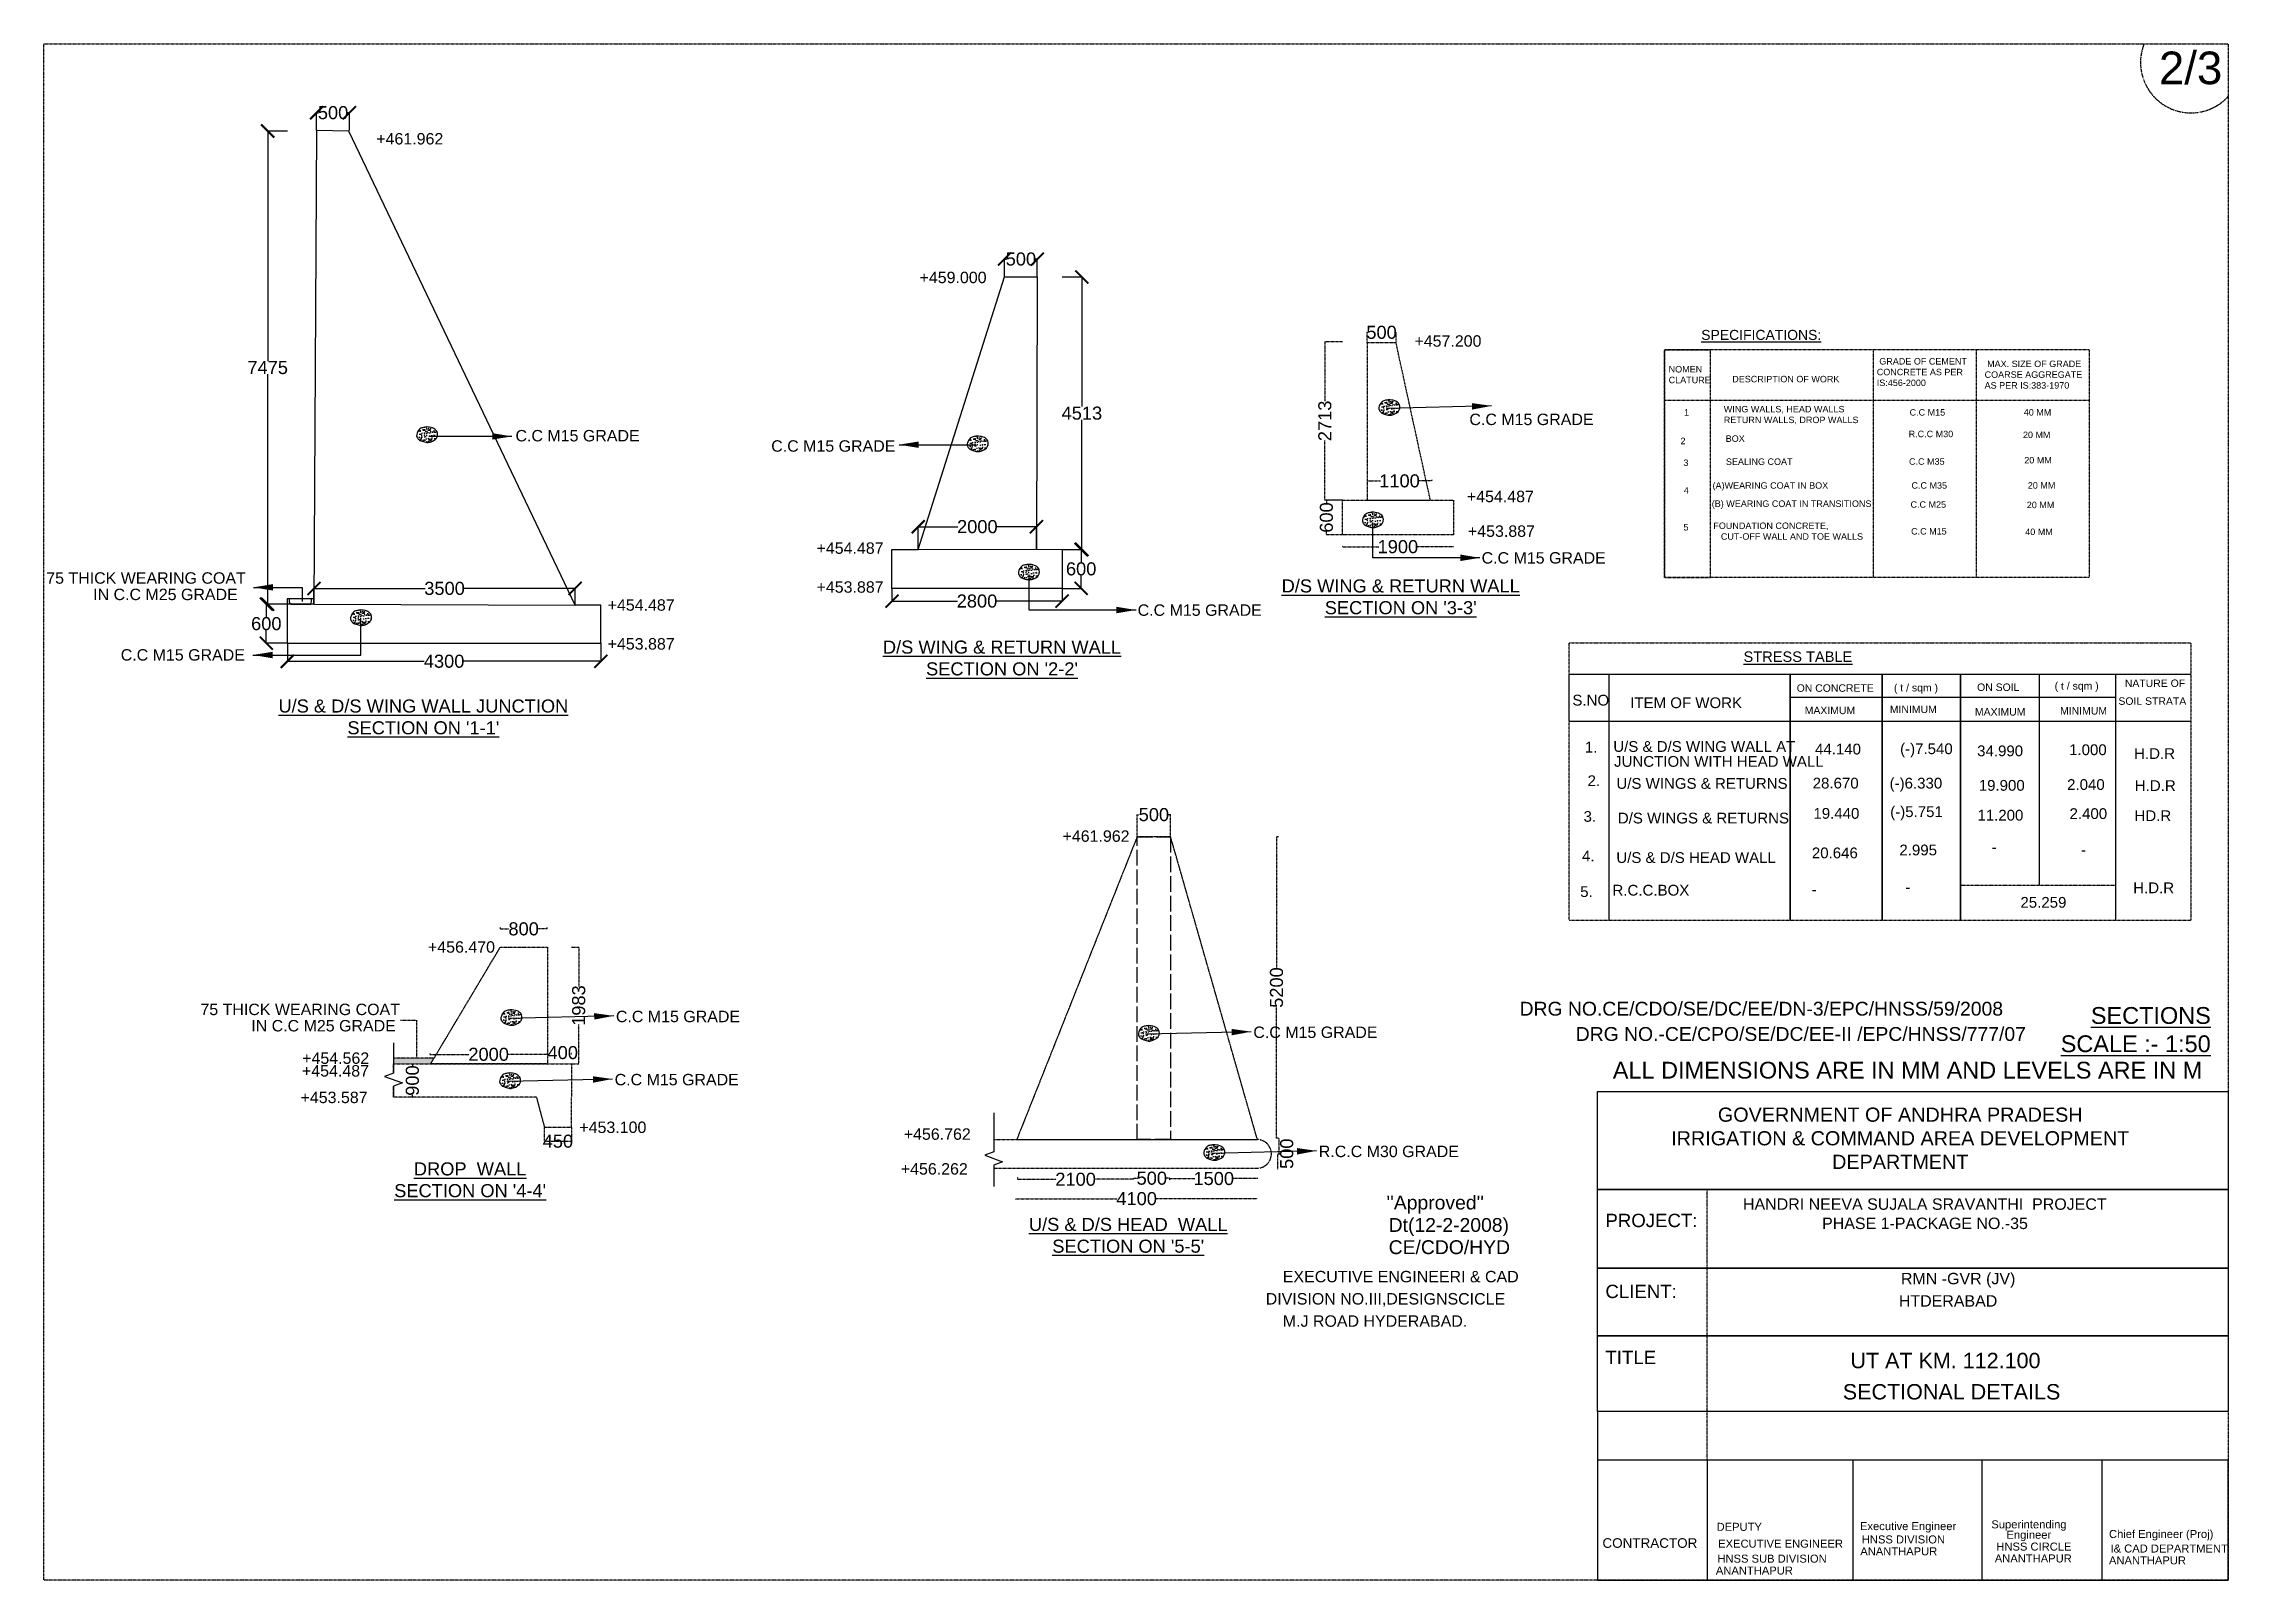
# Model space of a CAD drawing. Header units: inches. Extents: x -14031 to 118596, y 59117 to 142980.
# Drawn here: x 71874 to 105334, y 61098 to 84639 of the extents above; entities that cross this region are included whole.
import ezdxf
from ezdxf.enums import TextEntityAlignment as Align

# ---------------------------------------------------------------- set-up
doc = ezdxf.new("R2010")
doc.units = ezdxf.units.IN
doc.header["$MEASUREMENT"] = 0
doc.linetypes.add('ACAD_ISO02W100', pattern=[15, 12, -3])
doc.linetypes.add('HIDDEN2', pattern=[0.1875, 0.125, -0.0625])
doc.layers.add('DRAWING', color=7, linetype='Continuous')
doc.styles.get("Standard").update_dxf_attribs({"font": 'arial.ttf'})
doc.dimstyles.new('dig', dxfattribs={"dimtxt": 200, "dimasz": 0.18, "dimexe": 0.18, "dimexo": 0.0625, "dimgap": 0.09, "dimtad": 0, "dimtih": 1, "dimtoh": 1, "dimdec": 4, "dimzin": 0, "dimdsep": 46, "dimtxsty": 'Standard', "dimblk": 'ARCHTICK', "dimcen": 0.09, "dimadec": 0, "dimazin": 0, "dimtfac": 1, "dimtdec": 4, "dimtofl": 0, "dimtmove": 0, "dimatfit": 3, "dimldrblk": 'ARCHTICK', "dimfxl": 1, "dimtolj": 1, "dimtzin": 0, "dimarcsym": 0})
doc.dimstyles.new('DIM TEXT', dxfattribs={"dimtxt": 100, "dimasz": 90, "dimexe": 0.18, "dimexo": 0.0625, "dimgap": 0.09, "dimtad": 0, "dimdec": 0, "dimzin": 0, "dimdsep": 46, "dimtxsty": 'Standard', "dimcen": 0.09, "dimadec": 0, "dimazin": 0, "dimtfac": 1, "dimtdec": 0, "dimtofl": 0, "dimtmove": 0, "dimatfit": 3, "dimfxl": 1, "dimtolj": 1, "dimtzin": 0, "dimarcsym": 0})
doc.dimstyles.new('ST1', dxfattribs={"dimtxt": 400, "dimasz": 200, "dimexe": 0.18, "dimexo": 0.0625, "dimgap": 0.09, "dimtad": 0, "dimtih": 1, "dimtoh": 1, "dimdec": 0, "dimzin": 0, "dimdsep": 46, "dimtxsty": 'Standard', "dimblk": 'ARCHTICK', "dimcen": 0.09, "dimadec": 0, "dimazin": 0, "dimtfac": 1, "dimtdec": 0, "dimtofl": 0, "dimtmove": 0, "dimatfit": 3, "dimldrblk": 'ARCHTICK', "dimfxl": 1, "dimtolj": 1, "dimtzin": 0, "dimarcsym": 0})
picture_1 = doc.add_image_def('image1.jpg', size_in_pixel=(7220, 3373))

msp = doc.modelspace()

# ---------------------------------------------------------------- texts
at = {"linetype": 'HIDDEN2'}
for s, height, p in [('DRG NO.CE/CDO/SE/DC/EE/DN-3/EPC/HNSS/59/2008', 211.9791311, (94479.56131, 69748.66127)), ('DRG NO.-CE/CPO/SE/DC/EE-II /EPC/HNSS/777/07', 211.9791311, (95339.41409, 69361.23046)), ("''Approved''", 211.9791311, (92440.18112, 66779.27456)), ('Dt(12-2-2008)', 211.9791311, (92473.88694, 66435.74211)), ('CE/CDO/HYD', 211.979131, (92473.88694, 66095.21629))]:
    msp.add_text(s, height=height, dxfattribs=at).set_placement(p)
at = {"layer": 'DRAWING'}
for s, height, p in [('+461.962', 175, (76968.42774, 83094.63073)), ('+459.000', 175, (85289.12903, 80970.34047)), ('+457.200', 175, (92868.87138, 79996.62199)), ('C.C M15 GRADE', 175, (93710.47083, 78795.72006)), ('C.C M15 GRADE', 175, (79100.62933, 78545.77982)), ('C.C M15 GRADE', 175, (83017.26495, 78387.8373)), ('+454.487', 175, (93671.78978, 77614.74533)), ('+454.487', 175, (83711.55817, 76823.65173)), ('+453.887', 175, (93687.98157, 77083.44091)), ('C.C M15 GRADE', 175, (93897.72141, 76673.65605)), ('75 THICK WEARING COAT', 175, (71913.7793, 76365.56713)), ('IN C.C M25 GRADE', 175, (72632.41083, 76114.26279)), ('+453.887', 175, (83711.55817, 76227.65173)), ('+454.487', 175, (80511.79478, 75952.08662)), ('C.C M15 GRADE', 175, (88629.66103, 75873.65026)), ('C.C M15 GRADE', 175, (73054.25595, 75187.79673)), ('+453.887', 175, (80511.79478, 75356.71665)), ('%%USTRESS TABLE', 160.2294685, (97908.99542, 75167.49332)), ('S.NO', 164.807453, (95287.96604, 74499.05258)), ('ITEM OF WORK', 164.8074533, (96173.22146, 74459.39531)), ('ON CONCRETE', 114.4496204, (98723.08903, 74709.86158)), ('( t / sqm )', 114.4496204, (100212.82612, 74715.59247)), ('ON SOIL', 114.44962, (101486.56259, 74722.94066)), ('( t / sqm )', 114.4496204, (102673.90671, 74743.36793)), ('SOIL STRATA', 114.4496204, (103650.52655, 74510.20567)), ('NATURE OF', 114.44962, (103749.21049, 74783.39458)), ('MAXIMUM', 114.44962, (98846.29172, 74367.82632)), ('MINIMUM', 114.44962, (100149.82857, 74383.87802)), ('MAXIMUM', 114.44962, (101453.60207, 74345.31194)), ('MINIMUM', 114.44962, (102757.13892, 74361.36364)), ('U/S & D/S WING WALL AT ', 164.8074533, (95914.29231, 73789.33969)), ('1.', 164.807453, (95477.94133, 73779.51035)), ('44.140', 164.807453, (99004.17831, 73749.94656)), ('(-)7.540', 164.807453, (100307.13481, 73754.67287)), ('34.990', 164.807453, (101487.05279, 73722.60628)), ('1.000', 164.807453, (102895.42904, 73739.81412)), ('H.D.R', 164.807453, (103891.54138, 73681.13906)), ('2.', 164.807453, (95520.42168, 73265.09236)), ('U/S WINGS & RETURNS', 164.8074533, (95962.15916, 73223.35232)), ('28.670', 164.807453, (98968.48691, 73228.30379)), ('(-)6.330', 164.807453, (100146.27507, 73227.66727)), ('19.900', 164.807453, (101511.68334, 73193.94224)), ('2.040', 164.807453, (102865.21992, 73206.1618)), ('H.D.R', 164.807453, (103902.28877, 73189.96558)), ('(-)5.751', 164.807453, (100155.74088, 72790.45373)), ('3.', 164.807453, (95458.61225, 72717.81189)), ('D/S WINGS & RETURNS', 164.8074533, (95984.2404, 72693.07183)), ('19.440', 164.807453, (98979.14157, 72764.68961)), ('11.200', 164.807453, (101491.1741, 72736.8362)), ('2.400', 164.807453, (102902.40137, 72761.00902)), ('HD.R', 164.807453, (103897.32818, 72729.12326)), ('+461.962', 175, (87479.00968, 72411.47863)), ('4.', 164.807453, (95435.29427, 72112.53592)), ('20.646', 164.807453, (98955.8236, 72159.41364)), ('2.995', 164.807453, (100296.38385, 72203.99494)), ('-', 164.80745, (101710.94796, 72246.54495)), ('-', 164.80745, (103077.10198, 72207.53413)), ('U/S & D/S HEAD WALL', 164.8074533, (95960.92242, 72087.79587)), ('5.', 164.807453, (95407.59673, 71566.08757)), ('R.C.C.BOX', 164.807453, (95902.09931, 71587.82161)), ('-', 164.80745, (98954.58955, 71600.34402)), ('-', 164.80745, (100384.9061, 71636.14304)), ('H.D.R', 164.807453, (103877.4031, 71624.15002)), ('25.259', 164.807453, (102150.15939, 71401.8125)), ('+456.470', 175, (77759.78756, 70712.85713)), ('75 THICK WEARING COAT ', 175, (74274.91896, 69756.70256)), ('C.C M15 GRADE', 175, (80638.63152, 69648.38441)), ('C.C M15 GRADE', 175, (90401.46469, 69406.46107)), ('+454.487', 175, (75830.06585, 68815.49999)), ('+454.562', 175, (75833.67073, 69010.00981)), ('C.C M15 GRADE', 175, (80619.11034, 68681.16267)), ('+453.587', 175, (75808.43519, 68408.47018)), ('+453.100', 175, (80078.46492, 67950.89026)), ('+456.762', 175, (85047.05459, 67846.56397)), ('R.C.C M30 GRADE', 175, (91403.80633, 67581.11668)), ('+456.262', 175, (85001.86953, 67313.64212)), ('EXECUTIVE ENGINEERI & CAD', 175, (90852.70097, 65663.24994)), ('DIVISION NO.III,DESIGNSCICLE', 175, (90591.09555, 65322.72412)), ('M.J ROAD HYDERABAD.', 175, (90852.70097, 64982.1983)), ('UT AT KM. 112.100 ', 235.8767893, (99546.37509, 64347.2173)), ('DEPUTY', 122.533397, (97496.48848, 61856.00816)), (' Executive Engineer', 122.5333971, (99644.69086, 61866.90023)), ('Superintending ', 122.5333971, (101704.38858, 61894.09779)), (' EXECUTIVE ENGINEER', 122.5333971, (97473.05844, 61598.15249)), ('ANANTHAPUR', 122.533397, (99697.23844, 61480.81056)), ('HNSS DIVISION', 122.5333971, (99720.78286, 61662.81002)), ('HNSS CIRCLE', 122.5333971, (101781.09324, 61553.61137)), ('Chief Engineer (Proj)', 122.5333971, (103506.74269, 61745.90923)), ('I& CAD DEPARTMENT', 122.5333971, (103529.84606, 61523.94235)), ('ANANTHAPUR', 122.533397, (97485.55844, 61186.81349)), ('HNSS SUB DIVISION', 122.5333971, (97509.10285, 61368.81295)), ('ANANTHAPUR', 122.533397, (101757.54883, 61371.61191)), ('ANANTHAPUR', 122.533397, (103506.30165, 61341.94289))]:
    msp.add_text(s, height=height, dxfattribs=at).set_placement(p)
at = {"layer": 'DRAWING', "linetype": 'HIDDEN2'}
for s, p in [('1', (97037.09082, 78990.79116)), ('2', (96982.22495, 78552.36633)), ('3', (97027.1156, 78218.56551)), ('4', (97032.10321, 77795.08693)), ('5', (97027.16948, 77230.38498))]:
    msp.add_text(s, height=98.81541, dxfattribs=at).set_placement(p, align=Align.MIDDLE_CENTER)
for s, height, p in [('%%USECTIONS', 257.3201338, (103228.9203, 69622.61522)), ('%%USCALE :- 1:50', 257.3201338, (102767.11316, 69189.36019)), ('ALL DIMENSIONS ARE IN MM AND LEVELS ARE IN M', 257.3201338, (95907.22476, 68784.3655)), ('HANDRI NEEVA SUJALA SRAVANTHI  PROJECT', 175, (97901.03531, 66774.06073)), ('PHASE 1-PACKAGE NO.-35', 175, (99112.66559, 66479.29038)), ('RMN -GVR (JV)', 175, (100320.80641, 65633.09862)), ('HTDERABAD', 175, (100288.32333, 65290.53177))]:
    msp.add_text(s, height=height, dxfattribs=at).set_placement(p)
at = {"layer": 'DRAWING', "color": 7, "linetype": 'HIDDEN2'}
msp.add_text('CONTRACTOR', height=147.427454, dxfattribs=at).set_placement((95748.50797, 61595.51119))
at = {"layer": 'DRAWING', "linetype": 'HIDDEN2', "attachment_point": 1}
for s, insert, char_height, width in [('2/3', (104271.25904, 84517.88414), 500, 288.6182628), ('{\\LSPECIFICATIONS: }', (97261.15596, 80253.88715), 152.8228, 1900.8300008), ('NOMEN\\PCLATURE ', (96762.43459, 79700.57734), 98.815407, 814.4761521), (' GRADE OF CEMENT CONCRETE AS PER  IS:456-2000', (99950.24501, 79822.40751), 98.8154068, 1498.1321709), (' MAX. SIZE OF GRADE COARSE AGGREGATE AS PER IS:383-1970', (101601.54775, 79783.1631), 98.8154068, 1498.1321709), ('DESCRIPTION OF WORK', (97736.46544, 79549.97667), 98.8154068, 1689.0140783), ('WING WALLS, HEAD WALLS RETURN WALLS, DROP WALLS', (97606.97479, 79089.41062), 98.8154068, 2147.2368156), ('C.C M15', (100452.83706, 79039.71267), 98.815407, 540.0915806), ('40 MM', (102201.20445, 79040.23058), 98.815407, 540.0915806), ('BOX', (97636.18687, 78637.45488), 98.815407, 2147.2368156), ('R.C.C M30', (100438.35261, 78709.23681), 98.815407, 892.9534872), ('20 MM', (102188.89489, 78695.65159), 98.815407, 540.0915806), ('20 MM', (102209.07614, 78307.16434), 98.815407, 540.0915806), ('SEALING COAT', (97639.38914, 78284.55213), 98.8154068, 2147.2368156), ('C.C M35', (100444.04868, 78286.7368), 98.815407, 540.0915806), ('^J(B) WEARING COAT IN TRANSITIONS', (97422.46755, 77805.84029), 98.8154068, 2669.1640359), ('^J(A)WEARING COAT IN BOX', (97434.71376, 78084.2541), 98.8154068, 2147.2368156), ('C.C M25', (100467.17224, 77628.03998), 98.815407, 540.0915806), ('C.C M35', (100481.58752, 77920.43032), 98.815407, 540.0915806), ('20 MM', (102263.23645, 77921.26311), 98.815407, 540.0915806), ('FOUNDATION CONCRETE,                           CUT-OFF WALL AND TOE WALLS ', (97446.76266, 77303.18648), 98.8154068, 2669.1640359), ('20 MM', (102247.45522, 77621.75953), 98.815407, 540.0915806), ('C.C M15', (100475.80772, 77217.83085), 98.815407, 540.0915806), ('40 MM', (102224.38481, 77210.27023), 98.815407, 540.0915806), ('IN C.C M25 GRADE', (75053.84227, 69681.72056), 175, 2287.2237381)]:
    msp.add_mtext(s, dxfattribs=dict(at, insert=insert, char_height=char_height, width=width))
at = {"layer": 'DRAWING', "char_height": 200, "attachment_point": 5}
for s, insert in [("{\\L\\C0;D/S WING & RETURN WALL\\PSECTION ON '3-3'}", (92658.62807, 76163.60282)), ("{\\L\\C0;D/S WING & RETURN WALL\\PSECTION ON '2-2'}", (86551.89866, 75226.39235)), ("{\\L\\C0;U/S & D/S WING WALL JUNCTION\\PSECTION ON '1-1'}", (77689.26395, 74324.02776)), ("{\\L\\C0;DROP  WALL\\PSECTION ON '4-4'}", (78405.80729, 67232.71824)), ("{\\L\\C0;U/S & D/S HEAD  WALL\\PSECTION ON '5-5'}", (88485.52369, 66381.94007))]:
    msp.add_mtext(s, dxfattribs=dict(at, insert=insert))
at = {"layer": 'DRAWING', "attachment_point": 1}
for s, insert, char_height, width in [('JUNCTION WITH HEAD WALL', (95926.25466, 73725.60074), 164.8074533, 3221.5697588), (' {\\C7;SECTIONAL DETAILS}', (99337.88033, 64104.24874), 235.8767893, 4240.9278294), ('Engineer', (101935.94278, 61857.27596), 122.533397, 707.7181307)]:
    msp.add_mtext(s, dxfattribs=dict(at, insert=insert, char_height=char_height, width=width))
at = {"layer": 'DRAWING', "color": 7}
for s, insert, char_height, width, attachment_point in [('GOVERNMENT OF ANDHRA PRADESH\\PIRRIGATION & COMMAND AREA DEVELOPMENT DEPARTMENT', (100309.14334, 67870.28037), 216.8050788, 8333.0636087, 5), ('PROJECT:', (95793.59981, 66713.01079), 204.222328, 1659.7696103, 1), ('CLIENT:', (95793.59981, 65625.7835), 204.222328, 1659.7696103, 1), ('TITLE', (95793.59981, 64614.85226), 204.222328, 1659.7696103, 1)]:
    msp.add_mtext(s, dxfattribs=dict(at, insert=insert, char_height=char_height, width=width, attachment_point=attachment_point))

# ---------------------------------------------------------------- blocks, each defined once
blk = doc.blocks.new('_ArchTick')
at = {"color": 0, "linetype": 'ByBlock', "const_width": 0.15}
blk.add_lwpolyline([(-0.5, -0.5), (0.5, 0.5)], dxfattribs=at)
blk = doc.blocks.new('*D12')
at = {"layer": 'Defpoints', "color": 0, "transparency": 16777216}
for p in [(75284, 76051), (75606, 76051), (75606, 75455)]:
    blk.add_point(p, dxfattribs=at)
at = {"layer": 'DRAWING', "color": 0, "lineweight": -2, "transparency": 16777216}
for p, q in [((75606, 76051), (75284, 76051)), ((75284, 76051), (75284, 75855)), ((75284, 75455), (75284, 75650)), ((75606, 75455), (75284, 75455))]:
    blk.add_line(p, q, dxfattribs=at)
at = {"layer": 'DRAWING', "color": 0, "lineweight": -2, "transparency": 16777216, "xscale": 200, "yscale": 200, "zscale": 200}
for p, rotation in [((75284, 76051), 90), ((75284, 75455), 270)]:
    blk.add_blockref('_ArchTick', p, dxfattribs=dict(at, rotation=rotation))
at = {"layer": 'DRAWING', "color": 0, "transparency": 16777216, "insert": (75284, 75753), "char_height": 200, "attachment_point": 5}
blk.add_mtext('\\A1;600', dxfattribs=at)
blk = doc.blocks.new('*D10')
at = {"layer": 'Defpoints', "color": 0, "transparency": 16777216}
for p in [(75305, 83301), (75606, 83301), (75606, 76051)]:
    blk.add_point(p, dxfattribs=at)
at = {"layer": 'DRAWING', "color": 0, "lineweight": -2, "transparency": 16777216}
for p, q in [((75606, 83301), (75305, 83301)), ((75305, 83301), (75305, 79777)), ((75305, 76051), (75305, 79574)), ((75606, 76051), (75305, 76051))]:
    blk.add_line(p, q, dxfattribs=at)
at = {"layer": 'DRAWING', "color": 0, "lineweight": -2, "transparency": 16777216, "xscale": 200, "yscale": 200, "zscale": 200}
for p, rotation in [((75305, 83301), 90), ((75305, 76051), 270)]:
    blk.add_blockref('_ArchTick', p, dxfattribs=dict(at, rotation=rotation))
at = {"layer": 'DRAWING', "color": 0, "transparency": 16777216, "insert": (75305, 79676), "char_height": 200, "attachment_point": 5}
blk.add_mtext('\\A1;7475', dxfattribs=at)
blk = doc.blocks.new('*D13')
at = {"layer": 'Defpoints', "color": 0, "transparency": 16777216}
for p in [(80014, 76293), (76014, 76051), (80014, 76039)]:
    blk.add_point(p, dxfattribs=at)
at = {"layer": 'DRAWING', "color": 0, "lineweight": -2, "transparency": 16777216}
for p, q in [((76014, 76051), (76014, 76293)), ((76014, 76293), (77716, 76293)), ((80014, 76293), (78313, 76293)), ((80014, 76039), (80014, 76293))]:
    blk.add_line(p, q, dxfattribs=at)
at = {"layer": 'DRAWING', "color": 0, "lineweight": -2, "transparency": 16777216, "xscale": 200, "yscale": 200, "zscale": 200, "rotation": 180}
blk.add_blockref('_ArchTick', (76014, 76293), dxfattribs=at)
at = {"layer": 'DRAWING', "color": 0, "lineweight": -2, "transparency": 16777216, "xscale": 200, "yscale": 200, "zscale": 200}
blk.add_blockref('_ArchTick', (80014, 76293), dxfattribs=at)
at = {"layer": 'DRAWING', "color": 0, "transparency": 16777216, "insert": (78014, 76293), "char_height": 200, "attachment_point": 5}
blk.add_mtext('\\A1;3500', dxfattribs=at)
blk = doc.blocks.new('*D14')
at = {"layer": 'Defpoints', "color": 0, "transparency": 16777216}
for p in [(75606, 75455), (80408, 75455), (80408, 75177)]:
    blk.add_point(p, dxfattribs=at)
at = {"layer": 'DRAWING', "color": 0, "lineweight": -2, "transparency": 16777216}
for p, q in [((75606, 75455), (75606, 75177)), ((80408, 75455), (80408, 75177)), ((75606, 75177), (77704, 75177)), ((80408, 75177), (78309, 75177))]:
    blk.add_line(p, q, dxfattribs=at)
at = {"layer": 'DRAWING', "color": 0, "lineweight": -2, "transparency": 16777216, "xscale": 200, "yscale": 200, "zscale": 200, "rotation": 180}
blk.add_blockref('_ArchTick', (75606, 75177), dxfattribs=at)
at = {"layer": 'DRAWING', "color": 0, "lineweight": -2, "transparency": 16777216, "xscale": 200, "yscale": 200, "zscale": 200}
blk.add_blockref('_ArchTick', (80408, 75177), dxfattribs=at)
at = {"layer": 'DRAWING', "color": 0, "transparency": 16777216, "insert": (78007, 75177), "char_height": 200, "attachment_point": 5}
blk.add_mtext('\\A1;4300', dxfattribs=at)
blk = doc.blocks.new('*D11')
at = {"layer": 'Defpoints', "color": 0, "transparency": 16777216}
for p in [(76054, 83581), (76054, 83307), (76557, 83307)]:
    blk.add_point(p, dxfattribs=at)
at = {"layer": 'DRAWING', "color": 0, "lineweight": -2, "transparency": 16777216}
for p, q in [((76054, 83307), (76054, 83581)), ((76054, 83581), (76085, 83581)), ((76557, 83581), (76526, 83581)), ((76557, 83307), (76557, 83581))]:
    blk.add_line(p, q, dxfattribs=at)
at = {"layer": 'DRAWING', "color": 0, "lineweight": -2, "transparency": 16777216, "xscale": 200, "yscale": 200, "zscale": 200, "rotation": 180}
blk.add_blockref('_ArchTick', (76054, 83581), dxfattribs=at)
at = {"layer": 'DRAWING', "color": 0, "lineweight": -2, "transparency": 16777216, "xscale": 200, "yscale": 200, "zscale": 200}
blk.add_blockref('_ArchTick', (76557, 83581), dxfattribs=at)
at = {"layer": 'DRAWING', "color": 0, "transparency": 16777216, "insert": (76306, 83581), "char_height": 200, "attachment_point": 5}
blk.add_mtext('\\A1;500', dxfattribs=at)
blk = doc.blocks.new('*D16')
at = {"layer": 'Defpoints', "color": 0, "transparency": 16777216}
for p in [(84867, 76294), (87472, 76294), (87472, 76099)]:
    blk.add_point(p, dxfattribs=at)
at = {"layer": 'DRAWING', "color": 0, "lineweight": -2, "transparency": 16777216}
for p, q in [((84867, 76294), (84867, 76099)), ((87472, 76294), (87472, 76099)), ((84867, 76099), (85869, 76099)), ((87472, 76099), (86470, 76099))]:
    blk.add_line(p, q, dxfattribs=at)
at = {"layer": 'DRAWING', "color": 0, "lineweight": -2, "transparency": 16777216, "xscale": 200, "yscale": 200, "zscale": 200, "rotation": 180}
blk.add_blockref('_ArchTick', (84867, 76099), dxfattribs=at)
at = {"layer": 'DRAWING', "color": 0, "lineweight": -2, "transparency": 16777216, "xscale": 200, "yscale": 200, "zscale": 200}
blk.add_blockref('_ArchTick', (87472, 76099), dxfattribs=at)
at = {"layer": 'DRAWING', "color": 0, "transparency": 16777216, "insert": (86169, 76099), "char_height": 200, "attachment_point": 5}
blk.add_mtext('\\A1;2800', dxfattribs=at)
blk = doc.blocks.new('*D17')
at = {"layer": 'Defpoints', "color": 0, "transparency": 16777216}
for p in [(87472, 76890), (87764, 76890), (87472, 76294)]:
    blk.add_point(p, dxfattribs=at)
at = {"layer": 'DRAWING', "color": 0, "lineweight": -2, "transparency": 16777216}
for p, q in [((87472, 76890), (87764, 76890)), ((87764, 76890), (87764, 76694)), ((87472, 76294), (87764, 76294)), ((87764, 76294), (87764, 76490))]:
    blk.add_line(p, q, dxfattribs=at)
at = {"layer": 'DRAWING', "color": 0, "lineweight": -2, "transparency": 16777216, "xscale": 200, "yscale": 200, "zscale": 200}
for p, rotation in [((87764, 76890), 90), ((87764, 76294), 270)]:
    blk.add_blockref('_ArchTick', p, dxfattribs=dict(at, rotation=rotation))
at = {"layer": 'DRAWING', "color": 0, "transparency": 16777216, "insert": (87764, 76592), "char_height": 200, "attachment_point": 5}
blk.add_mtext('\\A1;600', dxfattribs=at)
blk = doc.blocks.new('*D15')
at = {"layer": 'Defpoints', "color": 0, "transparency": 16777216}
for p in [(87472, 81065), (87775, 81065), (87472, 76890)]:
    blk.add_point(p, dxfattribs=at)
at = {"layer": 'DRAWING', "color": 0, "lineweight": -2, "transparency": 16777216}
for p, q in [((87472, 81065), (87775, 81065)), ((87775, 81065), (87775, 79080)), ((87775, 76890), (87775, 78875)), ((87472, 76890), (87775, 76890))]:
    blk.add_line(p, q, dxfattribs=at)
at = {"layer": 'DRAWING', "color": 0, "lineweight": -2, "transparency": 16777216, "xscale": 200, "yscale": 200, "zscale": 200}
for p, rotation in [((87775, 81065), 90), ((87775, 76890), 270)]:
    blk.add_blockref('_ArchTick', p, dxfattribs=dict(at, rotation=rotation))
at = {"layer": 'DRAWING', "color": 0, "transparency": 16777216, "insert": (87775, 78978), "char_height": 200, "attachment_point": 5}
blk.add_mtext('\\A1;4513', dxfattribs=at)
blk = doc.blocks.new('*D18')
at = {"layer": 'Defpoints', "color": 0, "transparency": 16777216}
for p in [(86590, 81339), (86590, 81065), (87093, 81065)]:
    blk.add_point(p, dxfattribs=at)
at = {"layer": 'DRAWING', "color": 0, "lineweight": -2, "transparency": 16777216}
for p, q in [((86590, 81066), (86590, 81340)), ((86590, 81339), (86621, 81339)), ((87093, 81339), (87062, 81339)), ((87093, 81066), (87093, 81340))]:
    blk.add_line(p, q, dxfattribs=at)
at = {"layer": 'DRAWING', "color": 0, "lineweight": -2, "transparency": 16777216, "xscale": 200, "yscale": 200, "zscale": 200, "rotation": 180}
blk.add_blockref('_ArchTick', (86590, 81339), dxfattribs=at)
at = {"layer": 'DRAWING', "color": 0, "lineweight": -2, "transparency": 16777216, "xscale": 200, "yscale": 200, "zscale": 200}
blk.add_blockref('_ArchTick', (87093, 81339), dxfattribs=at)
at = {"layer": 'DRAWING', "color": 0, "transparency": 16777216, "insert": (86841, 81339), "char_height": 200, "attachment_point": 5}
blk.add_mtext('\\A1;500', dxfattribs=at)
blk = doc.blocks.new('*D19')
at = {"layer": 'Defpoints', "color": 0, "transparency": 16777216}
for p in [(87078, 77239), (85270, 76890), (87078, 76896)]:
    blk.add_point(p, dxfattribs=at)
at = {"layer": 'DRAWING', "color": 0, "lineweight": -2, "transparency": 16777216}
for p, q in [((85270, 76890), (85270, 77240)), ((85270, 77239), (85874, 77239)), ((87078, 77239), (86474, 77239)), ((87078, 76896), (87078, 77240))]:
    blk.add_line(p, q, dxfattribs=at)
at = {"layer": 'DRAWING', "color": 0, "lineweight": -2, "transparency": 16777216, "xscale": 200, "yscale": 200, "zscale": 200, "rotation": 180}
blk.add_blockref('_ArchTick', (85270, 77239), dxfattribs=at)
at = {"layer": 'DRAWING', "color": 0, "lineweight": -2, "transparency": 16777216, "xscale": 200, "yscale": 200, "zscale": 200}
blk.add_blockref('_ArchTick', (87078, 77239), dxfattribs=at)
at = {"layer": 'DRAWING', "color": 0, "transparency": 16777216, "insert": (86174, 77239), "char_height": 200, "attachment_point": 5}
blk.add_mtext('\\A1;2000', dxfattribs=at)
blk = doc.blocks.new('*D20')
at = {"layer": 'Defpoints', "color": 0, "linetype": 'HIDDEN2', "transparency": 16777216}
for p in [(92143, 77946), (93136, 77959), (93136, 77940)]:
    blk.add_point(p, dxfattribs=at)
at = {"layer": 'DRAWING', "color": 0, "linetype": 'HIDDEN2', "lineweight": -2, "transparency": 16777216}
for p, q in [((92143, 77946), (92143, 77940)), ((92143, 77940), (92351, 77940)), ((93136, 77940), (92929, 77940)), ((93136, 77959), (93136, 77940))]:
    blk.add_line(p, q, dxfattribs=at)
at = {"layer": 'DRAWING', "color": 0, "linetype": 'HIDDEN2', "lineweight": -2, "transparency": 16777216, "xscale": 0.18, "yscale": 0.18, "zscale": 0.18, "rotation": 180}
blk.add_blockref('_ArchTick', (92143, 77940), dxfattribs=at)
at = {"layer": 'DRAWING', "color": 0, "linetype": 'HIDDEN2', "lineweight": -2, "transparency": 16777216, "xscale": 0.18, "yscale": 0.18, "zscale": 0.18}
blk.add_blockref('_ArchTick', (93136, 77940), dxfattribs=at)
at = {"layer": 'DRAWING', "color": 0, "linetype": 'HIDDEN2', "transparency": 16777216, "insert": (92640, 77940), "char_height": 200, "attachment_point": 5}
blk.add_mtext('\\A1;1100', dxfattribs=at)
blk = doc.blocks.new('*D21')
at = {"layer": 'Defpoints', "color": 0, "linetype": 'HIDDEN2', "transparency": 16777216}
for p in [(92143, 80058), (92587, 80216), (92587, 80058)]:
    blk.add_point(p, dxfattribs=at)
at = {"layer": 'DRAWING', "color": 0, "linetype": 'HIDDEN2', "lineweight": -2, "transparency": 16777216}
for p, q in [((92143, 80058), (92143, 80217)), ((92143, 80216), (92144, 80216)), ((92587, 80216), (92586, 80216)), ((92587, 80058), (92587, 80217))]:
    blk.add_line(p, q, dxfattribs=at)
at = {"layer": 'DRAWING', "color": 0, "linetype": 'HIDDEN2', "lineweight": -2, "transparency": 16777216, "xscale": 0.18, "yscale": 0.18, "zscale": 0.18, "rotation": 180}
blk.add_blockref('_ArchTick', (92143, 80216), dxfattribs=at)
at = {"layer": 'DRAWING', "color": 0, "linetype": 'HIDDEN2', "lineweight": -2, "transparency": 16777216, "xscale": 0.18, "yscale": 0.18, "zscale": 0.18}
blk.add_blockref('_ArchTick', (92587, 80216), dxfattribs=at)
at = {"layer": 'DRAWING', "color": 0, "linetype": 'HIDDEN2', "transparency": 16777216, "insert": (92365, 80216), "char_height": 200, "attachment_point": 5}
blk.add_mtext('\\A1;500', dxfattribs=at)
blk = doc.blocks.new('*D22')
at = {"layer": 'Defpoints', "color": 0, "linetype": 'HIDDEN2', "transparency": 16777216}
for p in [(91766, 76944), (93465, 76932), (93465, 76932)]:
    blk.add_point(p, dxfattribs=at)
at = {"layer": 'DRAWING', "color": 0, "linetype": 'HIDDEN2', "lineweight": -2, "transparency": 16777216}
for p, q in [((91766, 76944), (91766, 76932)), ((91766, 76932), (92326, 76932)), ((93465, 76932), (92904, 76932)), ((93465, 76932), (93465, 76932))]:
    blk.add_line(p, q, dxfattribs=at)
at = {"layer": 'DRAWING', "color": 0, "linetype": 'HIDDEN2', "lineweight": -2, "transparency": 16777216, "xscale": 0.18, "yscale": 0.18, "zscale": 0.18, "rotation": 180}
blk.add_blockref('_ArchTick', (91766, 76932), dxfattribs=at)
at = {"layer": 'DRAWING', "color": 0, "linetype": 'HIDDEN2', "lineweight": -2, "transparency": 16777216, "xscale": 0.18, "yscale": 0.18, "zscale": 0.18}
blk.add_blockref('_ArchTick', (93465, 76932), dxfattribs=at)
at = {"layer": 'DRAWING', "color": 0, "linetype": 'HIDDEN2', "transparency": 16777216, "insert": (92615, 76932), "char_height": 200, "attachment_point": 5}
blk.add_mtext('\\A1;1900', dxfattribs=at)
blk = doc.blocks.new('*D23')
at = {"layer": 'Defpoints', "color": 0, "linetype": 'HIDDEN2', "transparency": 16777216}
for p in [(91521, 77648), (91766, 77648), (91766, 77113)]:
    blk.add_point(p, dxfattribs=at)
at = {"layer": 'DRAWING', "color": 0, "linetype": 'HIDDEN2', "lineweight": -2, "transparency": 16777216}
for p, q in [((91766, 77648), (91521, 77648)), ((91521, 77648), (91521, 77601)), ((91521, 77113), (91521, 77159)), ((91766, 77113), (91521, 77113))]:
    blk.add_line(p, q, dxfattribs=at)
at = {"layer": 'DRAWING', "color": 0, "linetype": 'HIDDEN2', "lineweight": -2, "transparency": 16777216, "xscale": 0.18, "yscale": 0.18, "zscale": 0.18}
for p, rotation in [((91521, 77648), 90), ((91521, 77113), 270)]:
    blk.add_blockref('_ArchTick', p, dxfattribs=dict(at, rotation=rotation))
at = {"layer": 'DRAWING', "color": 0, "linetype": 'HIDDEN2', "transparency": 16777216, "insert": (91521, 77380), "char_height": 200, "attachment_point": 5, "rotation": 90}
blk.add_mtext('\\A1;600', dxfattribs=at)
blk = doc.blocks.new('*D24')
at = {"layer": 'Defpoints', "color": 0, "linetype": 'HIDDEN2', "transparency": 16777216}
for p in [(91497, 80072), (91769, 80072), (91766, 77648)]:
    blk.add_point(p, dxfattribs=at)
at = {"layer": 'DRAWING', "color": 0, "linetype": 'HIDDEN2', "lineweight": -2, "transparency": 16777216}
for p, q in [((91769, 80072), (91497, 80072)), ((91497, 80072), (91497, 79160)), ((91497, 77648), (91497, 78559)), ((91765, 77648), (91497, 77648))]:
    blk.add_line(p, q, dxfattribs=at)
at = {"layer": 'DRAWING', "color": 0, "linetype": 'HIDDEN2', "lineweight": -2, "transparency": 16777216, "xscale": 0.18, "yscale": 0.18, "zscale": 0.18}
for p, rotation in [((91497, 80072), 90), ((91497, 77648), 270)]:
    blk.add_blockref('_ArchTick', p, dxfattribs=dict(at, rotation=rotation))
at = {"layer": 'DRAWING', "color": 0, "linetype": 'HIDDEN2', "transparency": 16777216, "insert": (91497, 78860), "char_height": 200, "attachment_point": 5, "rotation": 90}
blk.add_mtext('\\A1;2713', dxfattribs=at)
blk = doc.blocks.new('*D26')
at = {"layer": 'Defpoints', "color": 0, "linetype": 'HIDDEN2', "transparency": 16777216}
for p in [(77519, 69009), (77522, 69009), (77519, 68499)]:
    blk.add_point(p, dxfattribs=at)
at = {"layer": 'DRAWING', "color": 0, "linetype": 'HIDDEN2', "lineweight": -2, "transparency": 16777216}
for p, q in [((77519, 69009), (77522, 69009)), ((77522, 69009), (77522, 68975)), ((77519, 68499), (77522, 68499)), ((77522, 68499), (77522, 68533))]:
    blk.add_line(p, q, dxfattribs=at)
at = {"layer": 'DRAWING', "color": 0, "linetype": 'HIDDEN2', "lineweight": -2, "transparency": 16777216, "xscale": 0.18, "yscale": 0.18, "zscale": 0.18}
for p, rotation in [((77522, 69009), 90), ((77522, 68499), 270)]:
    blk.add_blockref('_ArchTick', p, dxfattribs=dict(at, rotation=rotation))
at = {"layer": 'DRAWING', "color": 0, "linetype": 'HIDDEN2', "transparency": 16777216, "insert": (77522, 68754), "char_height": 200, "attachment_point": 5, "rotation": 90}
blk.add_mtext('\\A1;900', dxfattribs=at)
blk = doc.blocks.new('*D27')
at = {"layer": 'Defpoints', "color": 0, "linetype": 'HIDDEN2', "transparency": 16777216}
for p in [(77789, 69169), (79590, 69169), (79590, 69155)]:
    blk.add_point(p, dxfattribs=at)
at = {"layer": 'DRAWING', "color": 0, "linetype": 'HIDDEN2', "lineweight": -2, "transparency": 16777216}
for p, q in [((77789, 69169), (77789, 69155)), ((77789, 69155), (78389, 69155)), ((79590, 69155), (78989, 69155)), ((79590, 69169), (79590, 69155))]:
    blk.add_line(p, q, dxfattribs=at)
at = {"layer": 'DRAWING', "color": 0, "linetype": 'HIDDEN2', "lineweight": -2, "transparency": 16777216, "xscale": 0.18, "yscale": 0.18, "zscale": 0.18, "rotation": 180}
blk.add_blockref('_ArchTick', (77789, 69155), dxfattribs=at)
at = {"layer": 'DRAWING', "color": 0, "linetype": 'HIDDEN2', "lineweight": -2, "transparency": 16777216, "xscale": 0.18, "yscale": 0.18, "zscale": 0.18}
blk.add_blockref('_ArchTick', (79590, 69155), dxfattribs=at)
at = {"layer": 'DRAWING', "color": 0, "linetype": 'HIDDEN2', "transparency": 16777216, "insert": (78689, 69155), "char_height": 200, "attachment_point": 5}
blk.add_mtext('\\A1;2000', dxfattribs=at)
blk = doc.blocks.new('*D28')
at = {"layer": 'Defpoints', "color": 0, "linetype": 'HIDDEN2', "transparency": 16777216}
for p in [(79590, 69155), (79957, 69181), (79957, 69155)]:
    blk.add_point(p, dxfattribs=at)
at = {"layer": 'DRAWING', "color": 0, "linetype": 'HIDDEN2', "lineweight": -2, "transparency": 16777216}
for p, q in [((79590, 69181), (79589, 69181)), ((79590, 69155), (79590, 69181)), ((79957, 69155), (79957, 69181)), ((79957, 69181), (79958, 69181))]:
    blk.add_line(p, q, dxfattribs=at)
at = {"layer": 'DRAWING', "color": 0, "linetype": 'HIDDEN2', "lineweight": -2, "transparency": 16777216, "xscale": 0.18, "yscale": 0.18, "zscale": 0.18}
blk.add_blockref('_ArchTick', (79590, 69181), dxfattribs=at)
at = {"layer": 'DRAWING', "color": 0, "linetype": 'HIDDEN2', "lineweight": -2, "transparency": 16777216, "xscale": 0.18, "yscale": 0.18, "zscale": 0.18, "rotation": 180}
blk.add_blockref('_ArchTick', (79957, 69181), dxfattribs=at)
at = {"layer": 'DRAWING', "color": 0, "linetype": 'HIDDEN2', "transparency": 16777216, "insert": (79824, 69181), "char_height": 200, "attachment_point": 5}
blk.add_mtext('\\A1;400', dxfattribs=at)
blk = doc.blocks.new('*D29')
at = {"layer": 'Defpoints', "color": 0, "linetype": 'HIDDEN2', "transparency": 16777216}
for p in [(79542, 68041), (79957, 68041), (79957, 67824)]:
    blk.add_point(p, dxfattribs=at)
at = {"layer": 'DRAWING', "color": 0, "linetype": 'HIDDEN2', "lineweight": -2, "transparency": 16777216}
for p, q in [((79542, 68041), (79542, 67824)), ((79957, 68041), (79957, 67824)), ((79542, 67824), (79957, 67824))]:
    blk.add_line(p, q, dxfattribs=at)
at = {"layer": 'DRAWING', "color": 0, "linetype": 'HIDDEN2', "lineweight": -2, "transparency": 16777216, "xscale": 0.18, "yscale": 0.18, "zscale": 0.18, "rotation": 180}
blk.add_blockref('_ArchTick', (79542, 67824), dxfattribs=at)
at = {"layer": 'DRAWING', "color": 0, "linetype": 'HIDDEN2', "lineweight": -2, "transparency": 16777216, "xscale": 0.18, "yscale": 0.18, "zscale": 0.18}
blk.add_blockref('_ArchTick', (79957, 67824), dxfattribs=at)
at = {"layer": 'DRAWING', "color": 0, "linetype": 'HIDDEN2', "transparency": 16777216, "insert": (79750, 67824), "char_height": 200, "attachment_point": 5}
blk.add_mtext('\\A1;450', dxfattribs=at)
blk = doc.blocks.new('*D30')
at = {"layer": 'Defpoints', "color": 0, "linetype": 'HIDDEN2', "transparency": 16777216}
for p in [(79957, 70797), (80069, 70797), (79957, 69009)]:
    blk.add_point(p, dxfattribs=at)
at = {"layer": 'DRAWING', "color": 0, "linetype": 'HIDDEN2', "lineweight": -2, "transparency": 16777216}
for p, q in [((79957, 70797), (80069, 70797)), ((80069, 70797), (80069, 70192)), ((80069, 69009), (80069, 69614)), ((79957, 69009), (80069, 69009))]:
    blk.add_line(p, q, dxfattribs=at)
at = {"layer": 'DRAWING', "color": 0, "linetype": 'HIDDEN2', "lineweight": -2, "transparency": 16777216, "xscale": 0.18, "yscale": 0.18, "zscale": 0.18}
for p, rotation in [((80069, 70797), 90), ((80069, 69009), 270)]:
    blk.add_blockref('_ArchTick', p, dxfattribs=dict(at, rotation=rotation))
at = {"layer": 'DRAWING', "color": 0, "linetype": 'HIDDEN2', "transparency": 16777216, "insert": (80069, 69903), "char_height": 200, "attachment_point": 5, "rotation": 90}
blk.add_mtext('\\A1;1983', dxfattribs=at)
blk = doc.blocks.new('*D31')
at = {"layer": 'Defpoints', "color": 0, "linetype": 'HIDDEN2', "transparency": 16777216}
for p in [(78867, 71097), (79583, 71097), (79583, 71077)]:
    blk.add_point(p, dxfattribs=at)
at = {"layer": 'DRAWING', "color": 0, "linetype": 'HIDDEN2', "lineweight": -2, "transparency": 16777216}
for p, q in [((78867, 71097), (78867, 71077)), ((78867, 71077), (79004, 71077)), ((79583, 71077), (79446, 71077)), ((79583, 71097), (79583, 71077))]:
    blk.add_line(p, q, dxfattribs=at)
at = {"layer": 'DRAWING', "color": 0, "linetype": 'HIDDEN2', "lineweight": -2, "transparency": 16777216, "xscale": 0.18, "yscale": 0.18, "zscale": 0.18, "rotation": 180}
blk.add_blockref('_ArchTick', (78867, 71077), dxfattribs=at)
at = {"layer": 'DRAWING', "color": 0, "linetype": 'HIDDEN2', "lineweight": -2, "transparency": 16777216, "xscale": 0.18, "yscale": 0.18, "zscale": 0.18}
blk.add_blockref('_ArchTick', (79583, 71077), dxfattribs=at)
at = {"layer": 'DRAWING', "color": 0, "linetype": 'HIDDEN2', "transparency": 16777216, "insert": (79225, 71077), "char_height": 200, "attachment_point": 5}
blk.add_mtext('\\A1;800', dxfattribs=at)
blk = doc.blocks.new('*D32')
at = {"layer": 'Defpoints', "color": 0, "linetype": 'HIDDEN2', "transparency": 16777216}
for p in [(89135, 72827), (88620, 72486), (89135, 72486)]:
    blk.add_point(p, dxfattribs=at)
at = {"layer": 'DRAWING', "color": 0, "linetype": 'HIDDEN2', "lineweight": -2, "transparency": 16777216}
for p, q in [((88620, 72486), (88620, 72828)), ((88620, 72827), (88657, 72827)), ((89135, 72827), (89099, 72827)), ((89135, 72486), (89135, 72828))]:
    blk.add_line(p, q, dxfattribs=at)
at = {"layer": 'DRAWING', "color": 0, "linetype": 'HIDDEN2', "lineweight": -2, "transparency": 16777216, "xscale": 0.18, "yscale": 0.18, "zscale": 0.18, "rotation": 180}
blk.add_blockref('_ArchTick', (88620, 72827), dxfattribs=at)
at = {"layer": 'DRAWING', "color": 0, "linetype": 'HIDDEN2', "lineweight": -2, "transparency": 16777216, "xscale": 0.18, "yscale": 0.18, "zscale": 0.18}
blk.add_blockref('_ArchTick', (89135, 72827), dxfattribs=at)
at = {"layer": 'DRAWING', "color": 0, "linetype": 'HIDDEN2', "transparency": 16777216, "insert": (88878, 72827), "char_height": 200, "attachment_point": 5}
blk.add_mtext('\\A1;500', dxfattribs=at)
blk = doc.blocks.new('*D33')
at = {"layer": 'Defpoints', "color": 0, "linetype": 'HIDDEN2', "transparency": 16777216}
for p in [(86787, 67273), (88571, 67241), (88571, 67241)]:
    blk.add_point(p, dxfattribs=at)
at = {"layer": 'DRAWING', "color": 0, "linetype": 'HIDDEN2', "lineweight": -2, "transparency": 16777216}
for p, q in [((86787, 67273), (86787, 67241)), ((86787, 67241), (87379, 67241)), ((88571, 67241), (87979, 67241)), ((88571, 67241), (88571, 67241))]:
    blk.add_line(p, q, dxfattribs=at)
at = {"layer": 'DRAWING', "color": 0, "linetype": 'HIDDEN2', "lineweight": -2, "transparency": 16777216, "xscale": 0.18, "yscale": 0.18, "zscale": 0.18, "rotation": 180}
blk.add_blockref('_ArchTick', (86787, 67241), dxfattribs=at)
at = {"layer": 'DRAWING', "color": 0, "linetype": 'HIDDEN2', "lineweight": -2, "transparency": 16777216, "xscale": 0.18, "yscale": 0.18, "zscale": 0.18}
blk.add_blockref('_ArchTick', (88571, 67241), dxfattribs=at)
at = {"layer": 'DRAWING', "color": 0, "linetype": 'HIDDEN2', "transparency": 16777216, "insert": (87679, 67241), "char_height": 200, "attachment_point": 5}
blk.add_mtext('\\A1;2100', dxfattribs=at)
blk = doc.blocks.new('*D34')
at = {"layer": 'Defpoints', "color": 0, "linetype": 'HIDDEN2', "transparency": 16777216}
for p in [(89122, 67257), (88571, 67241), (89122, 67230)]:
    blk.add_point(p, dxfattribs=at)
at = {"layer": 'DRAWING', "color": 0, "linetype": 'HIDDEN2', "lineweight": -2, "transparency": 16777216}
for p, q in [((88571, 67241), (88571, 67257)), ((88571, 67257), (88626, 67257)), ((89122, 67257), (89067, 67257)), ((89122, 67230), (89122, 67257))]:
    blk.add_line(p, q, dxfattribs=at)
at = {"layer": 'DRAWING', "color": 0, "linetype": 'HIDDEN2', "lineweight": -2, "transparency": 16777216, "xscale": 0.18, "yscale": 0.18, "zscale": 0.18, "rotation": 180}
blk.add_blockref('_ArchTick', (88571, 67257), dxfattribs=at)
at = {"layer": 'DRAWING', "color": 0, "linetype": 'HIDDEN2', "lineweight": -2, "transparency": 16777216, "xscale": 0.18, "yscale": 0.18, "zscale": 0.18}
blk.add_blockref('_ArchTick', (89122, 67257), dxfattribs=at)
at = {"layer": 'DRAWING', "color": 0, "linetype": 'HIDDEN2', "transparency": 16777216, "insert": (88846, 67257), "char_height": 200, "attachment_point": 5}
blk.add_mtext('\\A1;500', dxfattribs=at)
blk = doc.blocks.new('*D35')
at = {"layer": 'Defpoints', "color": 0, "linetype": 'HIDDEN2', "transparency": 16777216}
for p in [(89122, 67230), (90468, 67252), (90468, 67252)]:
    blk.add_point(p, dxfattribs=at)
at = {"layer": 'DRAWING', "color": 0, "linetype": 'HIDDEN2', "lineweight": -2, "transparency": 16777216}
for p, q in [((89122, 67230), (89122, 67252)), ((89122, 67252), (89506, 67252)), ((90468, 67252), (90084, 67252)), ((90468, 67252), (90468, 67252))]:
    blk.add_line(p, q, dxfattribs=at)
at = {"layer": 'DRAWING', "color": 0, "linetype": 'HIDDEN2', "lineweight": -2, "transparency": 16777216, "xscale": 0.18, "yscale": 0.18, "zscale": 0.18, "rotation": 180}
blk.add_blockref('_ArchTick', (89122, 67252), dxfattribs=at)
at = {"layer": 'DRAWING', "color": 0, "linetype": 'HIDDEN2', "lineweight": -2, "transparency": 16777216, "xscale": 0.18, "yscale": 0.18, "zscale": 0.18}
blk.add_blockref('_ArchTick', (90468, 67252), dxfattribs=at)
at = {"layer": 'DRAWING', "color": 0, "linetype": 'HIDDEN2', "transparency": 16777216, "insert": (89795, 67252), "char_height": 200, "attachment_point": 5}
blk.add_mtext('\\A1;1500', dxfattribs=at)
blk = doc.blocks.new('*D36')
at = {"layer": 'Defpoints', "color": 0, "linetype": 'HIDDEN2', "transparency": 16777216}
for p in [(86762, 66928), (90465, 66944), (90465, 66944)]:
    blk.add_point(p, dxfattribs=at)
at = {"layer": 'DRAWING', "color": 0, "linetype": 'HIDDEN2', "lineweight": -2, "transparency": 16777216}
for p, q in [((86762, 66928), (86762, 66944)), ((86762, 66944), (88311, 66944)), ((90465, 66944), (88916, 66944)), ((90465, 66944), (90465, 66944))]:
    blk.add_line(p, q, dxfattribs=at)
at = {"layer": 'DRAWING', "color": 0, "linetype": 'HIDDEN2', "lineweight": -2, "transparency": 16777216, "xscale": 0.18, "yscale": 0.18, "zscale": 0.18, "rotation": 180}
blk.add_blockref('_ArchTick', (86762, 66944), dxfattribs=at)
at = {"layer": 'DRAWING', "color": 0, "linetype": 'HIDDEN2', "lineweight": -2, "transparency": 16777216, "xscale": 0.18, "yscale": 0.18, "zscale": 0.18}
blk.add_blockref('_ArchTick', (90465, 66944), dxfattribs=at)
at = {"layer": 'DRAWING', "color": 0, "linetype": 'HIDDEN2', "transparency": 16777216, "insert": (88614, 66944), "char_height": 200, "attachment_point": 5}
blk.add_mtext('\\A1;4100', dxfattribs=at)
blk = doc.blocks.new('*D37')
at = {"layer": 'Defpoints', "color": 0, "linetype": 'HIDDEN2', "transparency": 16777216}
for p in [(90794, 67872), (90794, 67633), (90775, 67393)]:
    blk.add_point(p, dxfattribs=at)
at = {"layer": 'DRAWING', "color": 0, "linetype": 'HIDDEN2', "lineweight": -2, "transparency": 16777216}
for p, q in [((90775, 67393), (90775, 67633)), ((90775, 67633), (90794, 67633)), ((90794, 67872), (90794, 67633)), ((90794, 67633), (90810, 67633))]:
    blk.add_line(p, q, dxfattribs=at)
at = {"layer": 'DRAWING', "color": 0, "linetype": 'HIDDEN2', "lineweight": -2, "transparency": 16777216, "xscale": 0.18, "yscale": 0.18, "zscale": 0.18, "rotation": 180}
blk.add_blockref('_ArchTick', (90775, 67633), dxfattribs=at)
at = {"layer": 'DRAWING', "color": 0, "linetype": 'HIDDEN2', "lineweight": -2, "transparency": 16777216, "xscale": 0.18, "yscale": 0.18, "zscale": 0.18}
blk.add_blockref('_ArchTick', (90794, 67633), dxfattribs=at)
at = {"layer": 'DRAWING', "color": 0, "linetype": 'HIDDEN2', "transparency": 16777216, "insert": (90913, 67633), "char_height": 200, "attachment_point": 5, "rotation": 90}
blk.add_mtext('\\A1;500', dxfattribs=at)
blk = doc.blocks.new('*D38')
at = {"layer": 'Defpoints', "color": 0, "linetype": 'HIDDEN2', "transparency": 16777216}
for p in [(90757, 72486), (90789, 72486), (90794, 67872)]:
    blk.add_point(p, dxfattribs=at)
at = {"layer": 'DRAWING', "color": 0, "linetype": 'HIDDEN2', "lineweight": -2, "transparency": 16777216}
for p, q in [((90789, 72486), (90757, 72486)), ((90757, 72486), (90757, 70477)), ((90757, 67872), (90757, 69881)), ((90794, 67872), (90757, 67872))]:
    blk.add_line(p, q, dxfattribs=at)
at = {"layer": 'DRAWING', "color": 0, "linetype": 'HIDDEN2', "lineweight": -2, "transparency": 16777216, "xscale": 0.18, "yscale": 0.18, "zscale": 0.18}
for p, rotation in [((90757, 72486), 90), ((90757, 67872), 270)]:
    blk.add_blockref('_ArchTick', p, dxfattribs=dict(at, rotation=rotation))
at = {"layer": 'DRAWING', "color": 0, "linetype": 'HIDDEN2', "transparency": 16777216, "insert": (90757, 70179), "char_height": 200, "attachment_point": 5, "rotation": 90}
blk.add_mtext('\\A1;5200', dxfattribs=at)

# ---------------------------------------------------------------- dimensions: what is measured, and where the dimension line sits
at = {"layer": 'DRAWING'}
for base, p1, p2, text, picture, middle in [((76054.2582, 83580.57867), (76557.2582, 83306.57867), (76054.2582, 83306.57867), '500', '*D11', (76305.7582, 83580.57867)), ((86589.7457, 81339.44228), (87092.7457, 81065.44228), (86589.7457, 81065.44228), '500', '*D18', (86841.2457, 81339.44228)), ((87077.7457, 77239.44228), (85269.7457, 76889.94228), (87077.7457, 76895.94228), '2000', '*D19', (86173.7457, 77239.44228)), ((80014.2582, 76293.07867), (76014.2582, 76050.57867), (80014.2582, 76038.57867), '3500', '*D13', (78014.2582, 76293.07867)), ((87472.2457, 76099.44228), (84866.7457, 76293.94228), (87472.2457, 76293.94228), '2800', '*D16', (86169.4957, 76099.44228)), ((80407.7582, 75177.07867), (75605.7582, 75454.57867), (80407.7582, 75454.57867), '4300', '*D14', (78006.7582, 75177.07867))]:
    dim = msp.add_linear_dim(base=base, p1=p1, p2=p2, text=text, dimstyle='ST1', override={"dimtxt": 200}, dxfattribs=at)
    dim.commit()
    dim.dimension.update_dxf_attribs({"geometry": picture, "text_midpoint": middle})
for base, p1, p2, text, picture, middle in [((75304.7582, 83300.57867), (75605.6957, 76050.57867), (75605.6957, 83300.57867), '7475', '*D10', (75304.7582, 79675.57867)), ((87774.7457, 81065.44228), (87471.7457, 76889.94228), (87471.7457, 81065.44228), '4513', '*D15', (87774.7457, 78977.69228)), ((87763.7457, 76889.94228), (87472.2457, 76293.94228), (87471.7457, 76889.94228), '600', '*D17', (87763.7457, 76591.94228)), ((75283.7582, 76050.57867), (75605.7582, 75454.57867), (75605.7582, 76050.57867), '600', '*D12', (75283.7582, 75752.57867))]:
    dim = msp.add_linear_dim(base=base, p1=p1, p2=p2, angle=90, text=text, dimstyle='ST1', override={"dimtxt": 200}, dxfattribs=at)
    dim.commit()
    dim.dimension.update_dxf_attribs({"geometry": picture, "text_midpoint": middle})
at = {"layer": 'DRAWING', "linetype": 'HIDDEN2'}
for base, p1, p2, text, picture, middle in [((92586.84698, 80216.33025), (92143.43846, 80057.82965), (92586.84698, 80057.59239), '500', '*D21', (92365.14272, 80216.33025)), ((93135.81096, 77940.02952), (92143.43846, 77945.86503), (93135.81096, 77959.11054), '1100', '*D20', (92639.62471, 77940.02952)), ((93464.57966, 76931.99889), (91765.60527, 76944.21366), (93464.57966, 76931.99889), '1900', '*D22', (92615.09247, 76931.99889)), ((89135.46856, 72827.43873), (88620.23361, 72486.14934), (89135.46856, 72486.14934), '500', '*D32', (88877.85109, 72827.43873)), ((79582.81658, 71076.68387), (78866.95409, 71096.76976), (79582.81658, 71096.76976), '800', '*D31', (79224.88534, 71076.68387)), ((79589.55099, 69155.37856), (77788.91142, 69169.21431), (79589.55099, 69169.21431), '2000', '*D27', (78689.2312, 69155.37856)), ((88570.69021, 67241.06006), (86787.00106, 67273.45427), (88570.69021, 67241.06006), '2100', '*D33', (87678.84564, 67241.06006)), ((89122.0122, 67257.25716), (88570.78021, 67241.15006), (89122.0122, 67230.26205), '500', '*D34', (88846.39621, 67257.25716)), ((90467.88676, 67251.85826), (89122.0122, 67230.26205), (90467.88676, 67251.85826), '1500', '*D35', (89794.94948, 67251.85826)), ((90465.04463, 66943.81665), (86762.24201, 66927.85136), (90465.04463, 66943.81665), '4100', '*D36', (88613.64332, 66943.81665))]:
    dim = msp.add_linear_dim(base=base, p1=p1, p2=p2, text=text, dimstyle='dig', dxfattribs=at)
    dim.commit()
    dim.dimension.update_dxf_attribs({"geometry": picture, "text_midpoint": middle})
for base, p1, p2, text, picture, middle in [((91497.43859, 80071.65957), (91765.54277, 77647.53002), (91768.84683, 80071.65957), '2713', '*D24', (91497.43859, 78859.59479)), ((91521.47748, 77647.53002), (91765.60527, 77112.88781), (91765.60527, 77647.53002), '600', '*D23', (91521.47748, 77380.20891)), ((90756.70305, 72486.14934), (90794.46083, 67872.01384), (90789.41043, 72486.14934), '5200', '*D38', (90756.70305, 70179.08159)), ((80068.60537, 70796.68484), (79957.39938, 69009.08203), (79957.39938, 70796.68484), '1983', '*D30', (80068.60537, 69902.88344)), ((77521.83502, 69009.08203), (77518.89374, 68498.99832), (77518.89374, 69009.08203), '900', '*D26', (77521.83502, 68754.04018))]:
    dim = msp.add_linear_dim(base=base, p1=p1, p2=p2, angle=90, text=text, dimstyle='dig', dxfattribs=at)
    dim.commit()
    dim.dimension.update_dxf_attribs({"geometry": picture, "text_midpoint": middle, "text_rotation": 90})
for base, p1, p2, text, picture, middle in [((79957.39938, 69180.6467), (79589.55099, 69155.19856), (79957.39938, 69155.19856), '400', '*D28', (79823.84011, 69180.6467)), ((79957.39938, 67824.34434), (79542.2544, 68040.98864), (79957.39938, 68040.98864), '450', '*D29', (79749.82689, 67824.34434))]:
    dim = msp.add_linear_dim(base=base, p1=p1, p2=p2, text=text, dimstyle='dig', dxfattribs=at)
    dim.commit()
    dim.dimension.update_dxf_attribs({"geometry": picture, "text_midpoint": middle, "dimtype": 160})
dim = msp.add_linear_dim(base=(90794.46083, 67632.68192), p1=(90774.76744, 67393.35), p2=(90794.46083, 67872.01384), text='500', dimstyle='dig', dxfattribs=at)
dim.commit()
dim.dimension.update_dxf_attribs({"geometry": '*D37', "text_midpoint": (90912.62041, 67632.68192), "dimtype": 160, "text_rotation": 90})

# ---------------------------------------------------------------- hatches: boundary and pattern name
at = {"layer": 'DRAWING'}
h = msp.add_hatch(dxfattribs=at)
h.set_pattern_fill('AR-CONC', color=256, scale=15, style=0)
h.set_pattern_definition([(50, (88840.94, 1282.64), (107.58903, -9.41282), [11.25, -123.75]), (355, (88840.94, 1282.64), (-20.8127, 112.82882), [9, -99]), (100.4514, (88849.91, 1281.85), (86.77641, 103.41593), [9.56103, -105.17132]), (46.1842, (88840.94, 1312.64), (160.08616, -24.82785), [16.875, -185.625]), (96.6356, (88854.28, 1310.57), (140.1994, 146.11768), [14.34154, -157.75695]), (351.1842, (88840.94, 1312.64), (140.1993, 146.1178), [13.5, -148.5]), (21, (88855.94, 1305.14), (89.53606, -60.39283), [11.25, -123.75]), (326, (88855.94, 1305.14), (36.4973, 108.7725), [9, -99]), (71.4514, (88863.4, 1300.1), (126.0334, 48.37957), [9.56103, -105.17132]), (37.5, (88840.94, 1282.637), (1.823978, 49.934078), [0, -97.8, 0, -100.5, 0, -99.375]), (7.5, (88840.94, 1282.637), (39.46043, 59.161757), [0, -57.3, 0, -95.55, 0, -37.875]), (327.5, (88807.49, 1282.637), (80.073365, -3.38323), [0, -37.5, 0, -117, 0, -155.25]), (317.5, (88792.49, 1282.64), (87.477925, 15.01575), [0, -48.75, 0, -77.7, 0, -110.25])])
edge = h.paths.add_edge_path()
edge.add_spline(control_points=[(92473.44178, 79183.13713), (92505.26367, 79181.21509), (92563.93028, 79177.67163), (92638.71286, 79129.01749), (92649.83731, 79058.39608), (92620.36299, 78992.41318), (92565.36979, 78964.73003), (92514.5155, 78947.36791), (92467.15491, 78944.06423), (92416.89069, 78963.02786), (92362.13726, 78979.0114), (92335.27912, 79012.20843), (92318.75656, 79048.45183), (92330.32183, 79095.88532), (92353.39145, 79136.73603), (92392.59021, 79171.28319), (92428.25822, 79174.91405), (92457.1549, 79179.63361), (92467.77904, 79181.919), (92473.44178, 79183.13713)], knot_values=[0, 0, 0, 0, 95.1892851113, 175.4902813691, 244.4558524898, 289.2330788443, 384.9213748893, 415.2858277907, 451.3725289422, 524.134125956, 575.2124971125, 617.7330803634, 647.8162982764, 691.3048025046, 756.3048025046, 787.9315317063, 843.5934576521, 858.8003639779, 876.1569189356, 876.1569189356, 876.1569189356, 876.1569189356], degree=3, periodic=0)
h = msp.add_hatch(dxfattribs=at)
h.set_pattern_fill('AR-CONC', color=256, scale=15, style=0)
h.set_pattern_definition([(50, (74104.26, 866.08), (107.58903, -9.41282), [11.25, -123.75]), (355, (74104.26, 866.08), (-20.8127, 112.82882), [9, -99]), (100.4514, (74113.22, 865.29), (86.77641, 103.41593), [9.56103, -105.17132]), (46.1842, (74104.26, 896.08), (160.08616, -24.82785), [16.875, -185.625]), (96.6356, (74117.6, 894.01), (140.1994, 146.11768), [14.34154, -157.75695]), (351.1842, (74104.26, 896.08), (140.1993, 146.1178), [13.5, -148.5]), (21, (74119.26, 888.58), (89.53606, -60.39283), [11.25, -123.75]), (326, (74119.26, 888.58), (36.4973, 108.7725), [9, -99]), (71.4514, (74126.72, 883.55), (126.0334, 48.37957), [9.56103, -105.17132]), (37.5, (74104.26, 866.08), (1.823978, 49.934078), [0, -97.8, 0, -100.5, 0, -99.375]), (7.5, (74104.26, 866.08), (39.46043, 59.161757), [0, -57.3, 0, -95.55, 0, -37.875]), (327.5, (74070.81, 866.08), (80.073365, -3.38323), [0, -37.5, 0, -117, 0, -155.25]), (317.5, (74055.81, 866.08), (87.477925, 15.01575), [0, -48.75, 0, -77.7, 0, -110.25])])
edge = h.paths.add_edge_path()
edge.add_spline(control_points=[(77736.7582, 78766.57867), (77768.58009, 78764.65663), (77827.24671, 78761.11318), (77902.02929, 78712.45904), (77913.15373, 78641.83763), (77883.67942, 78575.85473), (77828.68621, 78548.17157), (77777.83193, 78530.80945), (77730.47134, 78527.50577), (77680.20712, 78546.4694), (77625.45369, 78562.45294), (77598.59555, 78595.64997), (77582.07298, 78631.89338), (77593.63825, 78679.32686), (77616.70787, 78720.17757), (77655.90664, 78754.72473), (77691.57464, 78758.35559), (77720.47132, 78763.07515), (77731.09546, 78765.36054), (77736.7582, 78766.57867)], knot_values=[0, 0, 0, 0, 95.1892851113, 175.4902813691, 244.4558524898, 289.2330788443, 384.9213748893, 415.2858277907, 451.3725289422, 524.134125956, 575.2124971125, 617.7330803634, 647.8162982764, 691.3048025046, 756.3048025046, 787.9315317063, 843.5934576521, 858.8003639779, 876.1569189356, 876.1569189356, 876.1569189356, 876.1569189356], degree=3, periodic=0)
h = msp.add_hatch(dxfattribs=at)
h.set_pattern_fill('AR-CONC', color=256, scale=15, style=0)
h.set_pattern_definition([(50, (82536.75, 726.44), (107.58903, -9.41282), [11.25, -123.75]), (355, (82536.75, 726.44), (-20.8127, 112.82882), [9, -99]), (100.4514, (82545.71, 725.66), (86.77641, 103.41593), [9.56103, -105.17132]), (46.1842, (82536.75, 756.44), (160.08616, -24.82785), [16.875, -185.625]), (96.6356, (82550.09, 754.37), (140.1994, 146.11768), [14.34154, -157.75695]), (351.1842, (82536.75, 756.44), (140.1993, 146.1178), [13.5, -148.5]), (21, (82551.75, 748.94), (89.53606, -60.39283), [11.25, -123.75]), (326, (82551.75, 748.94), (36.4973, 108.7725), [9, -99]), (71.4514, (82559.21, 743.91), (126.0334, 48.37957), [9.56103, -105.17132]), (37.5, (82536.746, 726.442), (1.823978, 49.934078), [0, -97.8, 0, -100.5, 0, -99.375]), (7.5, (82536.746, 726.44), (39.46043, 59.161757), [0, -57.3, 0, -95.55, 0, -37.875]), (327.5, (82503.296, 726.442), (80.073365, -3.38323), [0, -37.5, 0, -117, 0, -155.25]), (317.5, (82488.296, 726.44), (87.477925, 15.01575), [0, -48.75, 0, -77.7, 0, -110.25])])
edge = h.paths.add_edge_path()
edge.add_spline(control_points=[(86169.2457, 78626.94228), (86201.06759, 78625.02024), (86259.7342, 78621.47678), (86334.51679, 78572.82264), (86345.64123, 78502.20123), (86316.16692, 78436.21833), (86261.17371, 78408.53517), (86210.31943, 78391.17306), (86162.95884, 78387.86938), (86112.69462, 78406.83301), (86057.94119, 78422.81654), (86031.08305, 78456.01357), (86014.56048, 78492.25698), (86026.12575, 78539.69047), (86049.19537, 78580.54117), (86088.39414, 78615.08834), (86124.06214, 78618.7192), (86152.95882, 78623.43876), (86163.58296, 78625.72415), (86169.2457, 78626.94228)], knot_values=[0, 0, 0, 0, 95.1892851113, 175.4902813691, 244.4558524898, 289.2330788443, 384.9213748893, 415.2858277907, 451.3725289422, 524.134125956, 575.2124971125, 617.7330803634, 647.8162982764, 691.3048025046, 756.3048025046, 787.9315317063, 843.5934576521, 858.8003639779, 876.1569189356, 876.1569189356, 876.1569189356, 876.1569189356], degree=3, periodic=0)
h = msp.add_hatch(dxfattribs=at)
h.set_pattern_fill('AR-CONC', color=256, scale=15, style=0)
h.set_pattern_definition([(50, (88589.31, -438.55), (107.58903, -9.41282), [11.25, -123.75]), (355, (88589.31, -438.55), (-20.8127, 112.82882), [9, -99]), (100.4514, (88598.27, -439.34), (86.77641, 103.41593), [9.56103, -105.17132]), (46.1842, (88589.3, -408.55), (160.08616, -24.82785), [16.875, -185.625]), (96.6356, (88602.65, -410.62), (140.1994, 146.11768), [14.34154, -157.75695]), (351.1842, (88589.3, -408.55), (140.1993, 146.1178), [13.5, -148.5]), (21, (88604.31, -416.05), (89.53606, -60.39283), [11.25, -123.75]), (326, (88604.31, -416.05), (36.4973, 108.7725), [9, -99]), (71.4514, (88611.77, -421.08), (126.0334, 48.37957), [9.56103, -105.17132]), (37.5, (88589.306, -438.552), (1.823978, 49.934078), [0, -97.8, 0, -100.5, 0, -99.375]), (7.5, (88589.306, -438.55), (39.46043, 59.161757), [0, -57.3, 0, -95.55, 0, -37.875]), (327.5, (88555.856, -438.55), (80.073365, -3.38323), [0, -37.5, 0, -117, 0, -155.25]), (317.5, (88540.856, -438.55), (87.477925, 15.01575), [0, -48.75, 0, -77.7, 0, -110.25])])
edge = h.paths.add_edge_path()
edge.add_spline(control_points=[(92221.80608, 77461.94807), (92253.62797, 77460.02603), (92312.29458, 77456.48257), (92387.07716, 77407.82844), (92398.20161, 77337.20703), (92368.72729, 77271.22413), (92313.73409, 77243.54097), (92262.8798, 77226.17885), (92215.51921, 77222.87517), (92165.25499, 77241.8388), (92110.50156, 77257.82234), (92083.64342, 77291.01937), (92067.12086, 77327.26277), (92078.68613, 77374.69626), (92101.75575, 77415.54697), (92140.95451, 77450.09413), (92176.62252, 77453.72499), (92205.5192, 77458.44455), (92216.14333, 77460.72994), (92221.80608, 77461.94807)], knot_values=[0, 0, 0, 0, 95.1892851113, 175.4902813691, 244.4558524898, 289.2330788443, 384.9213748893, 415.2858277907, 451.3725289422, 524.134125956, 575.2124971125, 617.7330803634, 647.8162982764, 691.3048025046, 756.3048025046, 787.9315317063, 843.5934576521, 858.8003639779, 876.1569189356, 876.1569189356, 876.1569189356, 876.1569189356], degree=3, periodic=0)
h = msp.add_hatch(dxfattribs=at)
h.set_pattern_fill('AR-CONC', color=256, scale=15, style=0)
h.set_pattern_definition([(50, (83321.25, -1238.56), (107.58903, -9.41282), [11.25, -123.75]), (355, (83321.25, -1238.56), (-20.8127, 112.82882), [9, -99]), (100.4514, (83330.21, -1239.34), (86.77641, 103.41593), [9.56103, -105.17132]), (46.1842, (83321.25, -1208.56), (160.08616, -24.82785), [16.875, -185.625]), (96.6356, (83334.59, -1210.63), (140.1994, 146.11768), [14.34154, -157.75695]), (351.1842, (83321.25, -1208.56), (140.1993, 146.1178), [13.5, -148.5]), (21, (83336.25, -1216.06), (89.53606, -60.39283), [11.25, -123.75]), (326, (83336.25, -1216.06), (36.4973, 108.7725), [9, -99]), (71.4514, (83343.71, -1221.09), (126.0334, 48.37957), [9.56103, -105.17132]), (37.5, (83321.246, -1238.558), (1.823978, 49.934078), [0, -97.8, 0, -100.5, 0, -99.375]), (7.5, (83321.246, -1238.56), (39.46043, 59.161757), [0, -57.3, 0, -95.55, 0, -37.875]), (327.5, (83287.796, -1238.558), (80.073365, -3.38323), [0, -37.5, 0, -117, 0, -155.25]), (317.5, (83272.796, -1238.56), (87.477925, 15.01575), [0, -48.75, 0, -77.7, 0, -110.25])])
edge = h.paths.add_edge_path()
edge.add_spline(control_points=[(86953.7457, 76661.94228), (86985.56759, 76660.02024), (87044.2342, 76656.47678), (87119.01679, 76607.82264), (87130.14123, 76537.20123), (87100.66692, 76471.21833), (87045.67371, 76443.53517), (86994.81943, 76426.17306), (86947.45884, 76422.86938), (86897.19462, 76441.83301), (86842.44119, 76457.81654), (86815.58305, 76491.01357), (86799.06048, 76527.25698), (86810.62575, 76574.69047), (86833.69537, 76615.54117), (86872.89414, 76650.08834), (86908.56214, 76653.7192), (86937.45882, 76658.43876), (86948.08296, 76660.72415), (86953.7457, 76661.94228)], knot_values=[0, 0, 0, 0, 95.1892851113, 175.4902813691, 244.4558524898, 289.2330788443, 384.9213748893, 415.2858277907, 451.3725289422, 524.134125956, 575.2124971125, 617.7330803634, 647.8162982764, 691.3048025046, 756.3048025046, 787.9315317063, 843.5934576521, 858.8003639779, 876.1569189356, 876.1569189356, 876.1569189356, 876.1569189356], degree=3, periodic=0)
h = msp.add_hatch(dxfattribs=at)
h.set_pattern_fill('AR-CONC', color=256, scale=15, style=0)
h.set_pattern_definition([(50, (73092.26, -1937.42), (107.58903, -9.41282), [11.25, -123.75]), (355, (73092.26, -1937.42), (-20.8127, 112.82882), [9, -99]), (100.4514, (73101.22, -1938.21), (86.77641, 103.41593), [9.56103, -105.17132]), (46.1842, (73092.26, -1907.42), (160.08616, -24.82785), [16.875, -185.625]), (96.6356, (73105.6, -1909.49), (140.1994, 146.11768), [14.34154, -157.75695]), (351.1842, (73092.26, -1907.42), (140.1993, 146.1178), [13.5, -148.5]), (21, (73107.26, -1914.92), (89.53606, -60.39283), [11.25, -123.75]), (326, (73107.26, -1914.92), (36.4973, 108.7725), [9, -99]), (71.4514, (73114.72, -1919.95), (126.0334, 48.37957), [9.56103, -105.17132]), (37.5, (73092.26, -1937.42), (1.823978, 49.934078), [0, -97.8, 0, -100.5, 0, -99.375]), (7.5, (73092.26, -1937.42), (39.46043, 59.161757), [0, -57.3, 0, -95.55, 0, -37.875]), (327.5, (73058.81, -1937.42), (80.073365, -3.38323), [0, -37.5, 0, -117, 0, -155.25]), (317.5, (73043.81, -1937.42), (87.477925, 15.01575), [0, -48.75, 0, -77.7, 0, -110.25])])
edge = h.paths.add_edge_path()
edge.add_spline(control_points=[(76724.7582, 75963.07867), (76756.58009, 75961.15663), (76815.24671, 75957.61318), (76890.02929, 75908.95904), (76901.15373, 75838.33763), (76871.67942, 75772.35473), (76816.68621, 75744.67157), (76765.83193, 75727.30945), (76718.47134, 75724.00577), (76668.20712, 75742.9694), (76613.45369, 75758.95294), (76586.59555, 75792.14997), (76570.07298, 75828.39338), (76581.63825, 75875.82686), (76604.70787, 75916.67757), (76643.90664, 75951.22473), (76679.57464, 75954.85559), (76708.47132, 75959.57515), (76719.09546, 75961.86054), (76724.7582, 75963.07867)], knot_values=[0, 0, 0, 0, 95.1892851113, 175.4902813691, 244.4558524898, 289.2330788443, 384.9213748893, 415.2858277907, 451.3725289422, 524.134125956, 575.2124971125, 617.7330803634, 647.8162982764, 691.3048025046, 756.3048025046, 787.9315317063, 843.5934576521, 858.8003639779, 876.1569189356, 876.1569189356, 876.1569189356, 876.1569189356], degree=3, periodic=0)
h = msp.add_hatch(dxfattribs=at)
h.set_pattern_fill('AR-CONC', color=256, scale=15, style=0)
h.set_pattern_definition([(50, (75395.06, -8062.5), (107.58903, -9.41282), [11.25, -123.75]), (355, (75395.06, -8062.5), (-20.8127, 112.82882), [9, -99]), (100.4514, (75404.03, -8063.28), (86.77641, 103.41593), [9.56103, -105.17132]), (46.1842, (75395.06, -8032.5), (160.08616, -24.82785), [16.875, -185.625]), (96.6356, (75408.4, -8034.57), (140.1994, 146.11768), [14.34154, -157.75695]), (351.1842, (75395.06, -8032.5), (140.1993, 146.1178), [13.5, -148.5]), (21, (75410.06, -8040), (89.53606, -60.39283), [11.25, -123.75]), (326, (75410.06, -8040), (36.4973, 108.7725), [9, -99]), (71.4514, (75417.52, -8045.03), (126.0334, 48.37957), [9.56103, -105.17132]), (37.5, (75395.063, -8062.497), (1.823978, 49.934078), [0, -97.8, 0, -100.5, 0, -99.375]), (7.5, (75395.063, -8062.497), (39.46043, 59.161757), [0, -57.3, 0, -95.55, 0, -37.875]), (327.5, (75361.613, -8062.497), (80.073365, -3.38323), [0, -37.5, 0, -117, 0, -155.25]), (317.5, (75346.61, -8062.5), (87.477925, 15.01575), [0, -48.75, 0, -77.7, 0, -110.25])])
edge = h.paths.add_edge_path()
edge.add_spline(control_points=[(79027.56321, 69838.00327), (79059.3851, 69836.08123), (79118.05171, 69832.53777), (79192.8343, 69783.88363), (79203.95874, 69713.26222), (79174.48442, 69647.27932), (79119.49122, 69619.59617), (79068.63693, 69602.23405), (79021.27634, 69598.93037), (78971.01213, 69617.894), (78916.2587, 69633.87754), (78889.40055, 69667.07456), (78872.87799, 69703.31797), (78884.44326, 69750.75146), (78907.51288, 69791.60217), (78946.71165, 69826.14933), (78982.37965, 69829.78019), (79011.27633, 69834.49975), (79021.90047, 69836.78514), (79027.56321, 69838.00327)], knot_values=[0, 0, 0, 0, 95.1892851113, 175.4902813691, 244.4558524898, 289.2330788443, 384.9213748893, 415.2858277907, 451.3725289422, 524.134125956, 575.2124971125, 617.7330803634, 647.8162982764, 691.3048025046, 756.3048025046, 787.9315317063, 843.5934576521, 858.8003639779, 876.1569189356, 876.1569189356, 876.1569189356, 876.1569189356], degree=3, periodic=0)
h = msp.add_hatch(dxfattribs=at)
h.set_pattern_fill('AR-CONC', color=256, scale=15, style=0)
h.set_pattern_definition([(50, (85157.9, -8304.42), (107.58903, -9.41282), [11.25, -123.75]), (355, (85157.9, -8304.42), (-20.8127, 112.82882), [9, -99]), (100.4514, (85166.86, -8305.2), (86.77641, 103.41593), [9.56103, -105.17132]), (46.1842, (85157.9, -8274.42), (160.08616, -24.82785), [16.875, -185.625]), (96.6356, (85171.24, -8276.49), (140.1994, 146.11768), [14.34154, -157.75695]), (351.1842, (85157.9, -8274.42), (140.1993, 146.1178), [13.5, -148.5]), (21, (85172.9, -8281.92), (89.53606, -60.39283), [11.25, -123.75]), (326, (85172.9, -8281.92), (36.4973, 108.7725), [9, -99]), (71.4514, (85180.36, -8286.95), (126.0334, 48.37957), [9.56103, -105.17132]), (37.5, (85157.896, -8304.42), (1.823978, 49.934078), [0, -97.8, 0, -100.5, 0, -99.375]), (7.5, (85157.896, -8304.42), (39.46043, 59.161757), [0, -57.3, 0, -95.55, 0, -37.875]), (327.5, (85124.446, -8304.42), (80.073365, -3.38323), [0, -37.5, 0, -117, 0, -155.25]), (317.5, (85109.446, -8304.42), (87.477925, 15.01575), [0, -48.75, 0, -77.7, 0, -110.25])])
edge = h.paths.add_edge_path()
edge.add_spline(control_points=[(88790.39638, 69596.07993), (88822.21827, 69594.15789), (88880.88488, 69590.61443), (88955.66747, 69541.9603), (88966.79191, 69471.33889), (88937.3176, 69405.35599), (88882.32439, 69377.67283), (88831.47011, 69360.31071), (88784.10952, 69357.00703), (88733.8453, 69375.97066), (88679.09187, 69391.9542), (88652.23372, 69425.15123), (88635.71116, 69461.39463), (88647.27643, 69508.82812), (88670.34605, 69549.67883), (88709.54482, 69584.22599), (88745.21282, 69587.85685), (88774.1095, 69592.57641), (88784.73364, 69594.8618), (88790.39638, 69596.07993)], knot_values=[0, 0, 0, 0, 95.1892851113, 175.4902813691, 244.4558524898, 289.2330788443, 384.9213748893, 415.2858277907, 451.3725289422, 524.134125956, 575.2124971125, 617.7330803634, 647.8162982764, 691.3048025046, 756.3048025046, 787.9315317063, 843.5934576521, 858.8003639779, 876.1569189356, 876.1569189356, 876.1569189356, 876.1569189356], degree=3, periodic=0)
at = {"layer": 'DRAWING', "linetype": 'HIDDEN2'}
msp.add_hatch(color=256, dxfattribs=at).paths.add_polyline_path([(77853.12274, 69095.19778), (77231.69482, 69095.57013), (77231.69482, 69009.08203), (77801.79735, 69009.08203)])
at = {"layer": 'DRAWING'}
h = msp.add_hatch(dxfattribs=at)
h.set_pattern_fill('AR-CONC', color=256, scale=15, style=0)
h.set_pattern_definition([(50, (75375.54, -9029.72), (107.58903, -9.41282), [11.25, -123.75]), (355, (75375.54, -9029.72), (-20.8127, 112.82882), [9, -99]), (100.4514, (75384.51, -9030.5), (86.77641, 103.41593), [9.56103, -105.17132]), (46.1842, (75375.54, -8999.72), (160.08616, -24.82785), [16.875, -185.625]), (96.6356, (75388.88, -9001.79), (140.1994, 146.11768), [14.34154, -157.75695]), (351.1842, (75375.54, -8999.72), (140.1993, 146.1178), [13.5, -148.5]), (21, (75390.54, -9007.22), (89.53606, -60.39283), [11.25, -123.75]), (326, (75390.54, -9007.22), (36.4973, 108.7725), [9, -99]), (71.4514, (75398, -9012.25), (126.0334, 48.37957), [9.56103, -105.17132]), (37.5, (75375.542, -9029.72), (1.823978, 49.934078), [0, -97.8, 0, -100.5, 0, -99.375]), (7.5, (75375.54, -9029.72), (39.46043, 59.161757), [0, -57.3, 0, -95.55, 0, -37.875]), (327.5, (75342.092, -9029.72), (80.073365, -3.38323), [0, -37.5, 0, -117, 0, -155.25]), (317.5, (75327.09, -9029.72), (87.477925, 15.01575), [0, -48.75, 0, -77.7, 0, -110.25])])
edge = h.paths.add_edge_path()
edge.add_spline(control_points=[(79008.04202, 68870.78153), (79039.86392, 68868.85949), (79098.53053, 68865.31603), (79173.31311, 68816.66189), (79184.43756, 68746.04048), (79154.96324, 68680.05758), (79099.97004, 68652.37443), (79049.11575, 68635.01231), (79001.75516, 68631.70863), (78951.49094, 68650.67226), (78896.73751, 68666.6558), (78869.87937, 68699.85282), (78853.35681, 68736.09623), (78864.92208, 68783.52972), (78887.99169, 68824.38043), (78927.19046, 68858.92759), (78962.85846, 68862.55845), (78991.75514, 68867.27801), (79002.37928, 68869.5634), (79008.04202, 68870.78153)], knot_values=[0, 0, 0, 0, 95.1892851113, 175.4902813691, 244.4558524898, 289.2330788443, 384.9213748893, 415.2858277907, 451.3725289422, 524.134125956, 575.2124971125, 617.7330803634, 647.8162982764, 691.3048025046, 756.3048025046, 787.9315317063, 843.5934576521, 858.8003639779, 876.1569189356, 876.1569189356, 876.1569189356, 876.1569189356], degree=3, periodic=0)
h = msp.add_hatch(dxfattribs=at)
h.set_pattern_fill('AR-CONC', color=256, scale=15, style=0)
h.set_pattern_definition([(50, (86160.24, -10129.764), (107.58903, -9.41282), [11.25, -123.75]), (355, (86160.24, -10129.76), (-20.8127, 112.82882), [9, -99]), (100.4514, (86169.2, -10130.55), (86.77641, 103.41593), [9.56103, -105.17132]), (46.1842, (86160.24, -10099.76), (160.08616, -24.82785), [16.875, -185.625]), (96.6356, (86173.58, -10101.83), (140.1994, 146.11768), [14.34154, -157.75695]), (351.1842, (86160.24, -10099.76), (140.1993, 146.1178), [13.5, -148.5]), (21, (86175.24, -10107.264), (89.53606, -60.39283), [11.25, -123.75]), (326, (86175.24, -10107.26), (36.4973, 108.7725), [9, -99]), (71.4514, (86182.7, -10112.3), (126.0334, 48.37957), [9.56103, -105.17132]), (37.5, (86160.238, -10129.764), (1.823978, 49.934078), [0, -97.8, 0, -100.5, 0, -99.375]), (7.5, (86160.24, -10129.764), (39.46043, 59.161757), [0, -57.3, 0, -95.55, 0, -37.875]), (327.5, (86126.79, -10129.764), (80.073365, -3.38323), [0, -37.5, 0, -117, 0, -155.25]), (317.5, (86111.79, -10129.764), (87.477925, 15.01575), [0, -48.75, 0, -77.7, 0, -110.25])])
edge = h.paths.add_edge_path()
edge.add_spline(control_points=[(89792.73802, 67770.73554), (89824.55991, 67768.8135), (89883.22653, 67765.27004), (89958.00911, 67716.61591), (89969.13356, 67645.9945), (89939.65924, 67580.0116), (89884.66603, 67552.32844), (89833.81175, 67534.96632), (89786.45116, 67531.66264), (89736.18694, 67550.62627), (89681.43351, 67566.60981), (89654.57537, 67599.80684), (89638.0528, 67636.05024), (89649.61807, 67683.48373), (89672.68769, 67724.33444), (89711.88646, 67758.8816), (89747.55446, 67762.51246), (89776.45114, 67767.23202), (89787.07528, 67769.51741), (89792.73802, 67770.73554)], knot_values=[0, 0, 0, 0, 95.1892851113, 175.4902813691, 244.4558524898, 289.2330788443, 384.9213748893, 415.2858277907, 451.3725289422, 524.134125956, 575.2124971125, 617.7330803634, 647.8162982764, 691.3048025046, 756.3048025046, 787.9315317063, 843.5934576521, 858.8003639779, 876.1569189356, 876.1569189356, 876.1569189356, 876.1569189356], degree=3, periodic=0)

# ---------------------------------------------------------------- linework, layer by layer
at = {"linetype": 'HIDDEN2'}
msp.add_lwpolyline([(97351.21877, 62938.08807), (97351.21877, 67086.08562)], dxfattribs=at)
at = {"layer": 'DRAWING', "ltscale": 0.02}
for p, q in [((95238.78819, 74979.08179), (104762.49909, 74979.08179)), ((95238.78819, 74252.86687), (95238.78819, 74979.08179)), ((101233.92068, 71206.19188), (101233.92068, 74979.08179)), ((101233.92068, 74979.08179), (102436.09456, 74979.08179)), ((102436.09456, 74979.08179), (102436.09456, 71748.50891)), ((103605.73885, 74979.08179), (103605.73885, 71206.19188)), ((98625.97928, 74629.26126), (103605.73885, 74629.26126)), ((98625.97928, 74252.86687), (98625.97928, 74629.26126)), ((104762.49909, 74252.86687), (95238.78819, 74252.86687)), ((104762.49909, 74252.86687), (98625.97928, 74252.86687))]:
    msp.add_line(p, q, dxfattribs=at)
at = {"layer": 'DRAWING', "linetype": 'HIDDEN2'}
for points in [[(71874.33855, 84638.7061), (105334.05475, 84638.7061), (105334.05475, 61097.85817), (71874.33855, 61097.85817)], [(92143.43846, 77647.53002), (93112.38667, 77647.53002), (92586.84698, 80057.59239), (92143.43846, 80057.82965)], [(96698.41483, 79952.15008), (103200.59565, 79952.15008), (103200.59565, 76460.97346), (96698.41483, 76460.97346)], [(97401.35286, 79942.398), (96698.41483, 79942.398), (96698.41483, 76460.97346), (97401.35286, 76460.97346)], [(91765.60527, 77647.53002), (93464.57966, 77647.53002), (93464.57966, 77112.88781), (91765.60527, 77112.88781)], [(95238.78819, 75458.63322), (104757.9167, 75458.63322), (104757.9167, 71206.19188), (95238.78819, 71206.19188)], [(86777.02189, 67849.65216), (90463.44533, 67849.65216), (89135.46856, 72486.14934), (88620.23361, 72486.14934)], [(79589.55099, 69009.08203), (77801.79735, 69009.08203), (78867.21703, 70796.68484), (79589.55099, 70796.68484)], [(77231.69482, 69009.08203), (77801.79735, 69009.08203), (77853.12274, 69095.19778), (77231.69482, 69095.57013)]]:
    msp.add_lwpolyline(points, close=True, dxfattribs=at)
at = {"layer": 'DRAWING'}
for points in [[(76054.2582, 83306.57867), (76014.2582, 76050.57867), (80014.2582, 76038.57867), (76546.7582, 83300.07867), (76054.2582, 83306.57867)], [(84865.2457, 76889.94228), (85269.7457, 76889.94228), (86589.7457, 81065.44228), (87092.7457, 81065.44228), (87077.7457, 76895.94228), (87471.7457, 76889.94228), (87472.2457, 76293.94228), (84866.7457, 76293.94228), (84865.2457, 76889.94228)], [(85269.7457, 76889.94228), (87077.7457, 76895.94228)], [(76014.71001, 76132.53759), (75605.7582, 76132.53759), (75605.7582, 75454.57867), (80407.7582, 75454.57867), (80407.7582, 76035.07867), (80014.2582, 76038.57867)], [(76014.2582, 76050.57867), (75605.7582, 76050.57867)], [(75635.2582, 76132.53759), (75635.2582, 76101.07867), (75635.2582, 76083.57867), (75667.2582, 76050.57867), (75964.2582, 76050.57867), (75975.7582, 76094.07867), (75975.7582, 76132.53759)]]:
    msp.add_lwpolyline(points, dxfattribs=at)
at = {"layer": 'DRAWING', "linetype": 'HIDDEN2'}
for points in [[(99894.97359, 79951.01392), (99894.97359, 76469.71569)], [(101472.5959, 79942.27169), (101472.5959, 76460.97346)], [(96698.41483, 79179.9265), (103200.59565, 79179.9265)], [(101231.26073, 71748.50891), (103602.51387, 71748.50891)], [(77341.06601, 69681.72056), (77586.77972, 69681.72056), (77586.42838, 69095.35758)], [(77231.69482, 68867.53151), (77231.69482, 69009.08203), (79957.39938, 69009.08203), (79957.39938, 68498.99832)], [(79420.87655, 68498.99832), (77231.69482, 68498.99832), (77231.69482, 68667.53151)], [(79420.87655, 68498.99832), (79542.2544, 68040.98864), (79957.39938, 68040.98864), (79957.39938, 68498.99832)], [(86425.39131, 67849.65216), (90464.9226, 67849.65216)], [(86424.58604, 67412.68112), (90464.11733, 67412.68112)]]:
    msp.add_lwpolyline(points, dxfattribs=at)
at = {"layer": 'DRAWING', "ltscale": 0.02}
for points in [[(95853.22585, 71206.19188), (95853.22585, 74979.08179), (98625.97928, 74979.08179), (98625.97928, 71206.19188)], [(98625.97928, 71206.19188), (98625.97928, 74979.08179), (100031.74681, 74979.08179), (100031.74681, 71206.19188)], [(100031.74681, 71206.19188), (100031.74681, 74979.08179), (101233.92068, 74979.08179), (101233.92068, 71206.19188)], [(95672.13875, 63682.52956), (95672.13875, 62938.08807)], [(97351.21877, 62938.08807), (97351.21877, 61097.85817)], [(99584.96307, 62938.08807), (99584.96307, 61097.85817)], [(101560.67882, 62938.08807), (101560.67882, 61097.85817)], [(103399.39055, 62938.08807), (103399.39055, 61097.85817)]]:
    msp.add_lwpolyline(points, dxfattribs=at)
at = {"layer": 'DRAWING', "linetype": 'ACAD_ISO02W100', "ltscale": 20}
msp.add_lwpolyline([(88620.23361, 72486.14934), (89131.43378, 72486.14934), (89131.43378, 67849.65216), (88620.23361, 67849.65216)], close=True, dxfattribs=at)
at = {"layer": 'DRAWING', "linetype": 'Continuous'}
for points in [[(77231.69482, 69329.96713), (77231.69482, 68867.53151), (77094.32095, 68817.53151), (77369.06869, 68717.53151), (77231.69482, 68667.53151), (77231.69482, 68519.64318)], [(86424.58604, 68258.13816), (86424.58604, 67659.60445), (86287.21216, 67609.60445), (86561.95991, 67509.60445), (86424.58604, 67459.60445), (86424.58604, 67129.19277)]]:
    msp.add_lwpolyline(points, dxfattribs=at)
at = {"layer": 'DRAWING', "ltscale": 0.02}
for points in [[(95672.13875, 68586.21319), (105334.05475, 68586.21319), (105334.05475, 67086.08562), (95672.13875, 67086.08562)], [(95672.13875, 67086.08562), (105334.05475, 67086.08562), (105334.05475, 65881.33313), (95672.13875, 65881.33313)], [(95672.13875, 65881.33313), (105334.05475, 65881.33313), (105334.05475, 64842.03568), (95672.13875, 64842.03568)], [(95672.13875, 64842.03568), (105334.05475, 64842.03568), (105334.05475, 63682.52956), (95672.13875, 63682.52956)], [(95672.13875, 61097.85817), (105334.05475, 61097.85817), (105334.05475, 62938.08807), (95672.13875, 62938.08807)]]:
    msp.add_lwpolyline(points, close=True, dxfattribs=at)
at = {"layer": 'DRAWING', "linetype": 'HIDDEN2'}
for centre, radius, start, end in [((104762.11436, 84351.53178), 772.52977, 158.17750326, 317.761015254), ((90459.35819, 67631.17616), 218.54686, 271.247787511, 88.54103812)]:
    msp.add_arc(centre, radius, start, end, dxfattribs=at)
at = {"layer": 'DRAWING'}
for points in [[(92473.44178, 79183.13713), (92567.44178, 79168.13713), (92631.44178, 79119.63713), (92642.94178, 79051.63713), (92624.94178, 79010.63713), (92544.94178, 78958.13713), (92515.94178, 78949.13713), (92479.94178, 78946.63713), (92409.44178, 78964.63713), (92362.44178, 78984.63713), (92334.44178, 79016.63713), (92323.44178, 79044.63713), (92329.94178, 79087.63713), (92362.94178, 79143.63713), (92387.44178, 79163.63713), (92441.44178, 79177.13713), (92456.44178, 79179.63713), (92473.44178, 79183.13713)], [(77736.7582, 78766.57867), (77830.7582, 78751.57867), (77894.7582, 78703.07867), (77906.2582, 78635.07867), (77888.2582, 78594.07867), (77808.2582, 78541.57867), (77779.2582, 78532.57867), (77743.2582, 78530.07867), (77672.7582, 78548.07867), (77625.7582, 78568.07867), (77597.7582, 78600.07867), (77586.7582, 78628.07867), (77593.2582, 78671.07867), (77626.2582, 78727.07867), (77650.7582, 78747.07867), (77704.7582, 78760.57867), (77719.7582, 78763.07867), (77736.7582, 78766.57867)], [(86169.2457, 78626.94228), (86263.2457, 78611.94228), (86327.2457, 78563.44228), (86338.7457, 78495.44228), (86320.7457, 78454.44228), (86240.7457, 78401.94228), (86211.7457, 78392.94228), (86175.7457, 78390.44228), (86105.2457, 78408.44228), (86058.2457, 78428.44228), (86030.2457, 78460.44228), (86019.2457, 78488.44228), (86025.7457, 78531.44228), (86058.7457, 78587.44228), (86083.2457, 78607.44228), (86137.2457, 78620.94228), (86152.2457, 78623.44228), (86169.2457, 78626.94228)], [(92221.80608, 77461.94807), (92315.80608, 77446.94807), (92379.80608, 77398.44807), (92391.30608, 77330.44807), (92373.30608, 77289.44807), (92293.30608, 77236.94807), (92264.30608, 77227.94807), (92228.30608, 77225.44807), (92157.80608, 77243.44807), (92110.80608, 77263.44807), (92082.80608, 77295.44807), (92071.80608, 77323.44807), (92078.30608, 77366.44807), (92111.30608, 77422.44807), (92135.80608, 77442.44807), (92189.80608, 77455.94807), (92204.80608, 77458.44807), (92221.80608, 77461.94807)], [(86953.7457, 76661.94228), (87047.7457, 76646.94228), (87111.7457, 76598.44228), (87123.2457, 76530.44228), (87105.2457, 76489.44228), (87025.2457, 76436.94228), (86996.2457, 76427.94228), (86960.2457, 76425.44228), (86889.7457, 76443.44228), (86842.7457, 76463.44228), (86814.7457, 76495.44228), (86803.7457, 76523.44228), (86810.2457, 76566.44228), (86843.2457, 76622.44228), (86867.7457, 76642.44228), (86921.7457, 76655.94228), (86936.7457, 76658.44228), (86953.7457, 76661.94228)], [(76724.7582, 75963.07867), (76818.7582, 75948.07867), (76882.7582, 75899.57867), (76894.2582, 75831.57867), (76876.2582, 75790.57867), (76796.2582, 75738.07867), (76767.2582, 75729.07867), (76731.2582, 75726.57867), (76660.7582, 75744.57867), (76613.7582, 75764.57867), (76585.7582, 75796.57867), (76574.7582, 75824.57867), (76581.2582, 75867.57867), (76614.2582, 75923.57867), (76638.7582, 75943.57867), (76692.7582, 75957.07867), (76707.7582, 75959.57867), (76724.7582, 75963.07867)], [(79027.56321, 69838.00327), (79121.56321, 69823.00327), (79185.56321, 69774.50327), (79197.06321, 69706.50327), (79179.06321, 69665.50327), (79099.06321, 69613.00327), (79070.06321, 69604.00327), (79034.06321, 69601.50327), (78963.56321, 69619.50327), (78916.56321, 69639.50327), (78888.56321, 69671.50327), (78877.56321, 69699.50327), (78884.06321, 69742.50327), (78917.06321, 69798.50327), (78941.56321, 69818.50327), (78995.56321, 69832.00327), (79010.56321, 69834.50327), (79027.56321, 69838.00327)], [(88790.39638, 69596.07993), (88884.39638, 69581.07993), (88948.39638, 69532.57993), (88959.89638, 69464.57993), (88941.89638, 69423.57993), (88861.89638, 69371.07993), (88832.89638, 69362.07993), (88796.89638, 69359.57993), (88726.39638, 69377.57993), (88679.39638, 69397.57993), (88651.39638, 69429.57993), (88640.39638, 69457.57993), (88646.89638, 69500.57993), (88679.89638, 69556.57993), (88704.39638, 69576.57993), (88758.39638, 69590.07993), (88773.39638, 69592.57993), (88790.39638, 69596.07993)], [(79008.04202, 68870.78153), (79102.04202, 68855.78153), (79166.04202, 68807.28153), (79177.54202, 68739.28153), (79159.54202, 68698.28153), (79079.54202, 68645.78153), (79050.54202, 68636.78153), (79014.54202, 68634.28153), (78944.04202, 68652.28153), (78897.04202, 68672.28153), (78869.04202, 68704.28153), (78858.04202, 68732.28153), (78864.54202, 68775.28153), (78897.54202, 68831.28153), (78922.04202, 68851.28153), (78976.04202, 68864.78153), (78991.04202, 68867.28153), (79008.04202, 68870.78153)], [(89792.73802, 67770.73554), (89886.73802, 67755.73554), (89950.73802, 67707.23554), (89962.23802, 67639.23554), (89944.23802, 67598.23554), (89864.23802, 67545.73554), (89835.23802, 67536.73554), (89799.23802, 67534.23554), (89728.73802, 67552.23554), (89681.73802, 67572.23554), (89653.73802, 67604.23554), (89642.73802, 67632.23554), (89649.23802, 67675.23554), (89682.23802, 67731.23554), (89706.73802, 67751.23554), (89760.73802, 67764.73554), (89775.73802, 67767.23554), (89792.73802, 67770.73554)]]:
    msp.add_spline(points, degree=3, dxfattribs=at)

msp.set_redraw_order([(e.dxf.handle, doc.entitydb.next_handle()) for e in msp.query("TEXT MTEXT ATTDEF DIMENSION ARC_DIMENSION")])  # texts and dimensions are drawn at this point

# ---------------------------------------------------------------- pictures from other files: only their frames are drawn
at = {"linetype": 'HIDDEN2'}
image = msp.add_image(picture_1, insert=(60176.32332, 59116.60337), size_in_units=(58419.71765, 27292.20327), dxfattribs=dict(at, fade=30))
image.dxf.flags = 7

# ---------------------------------------------------------------- leaders
at = {"layer": 'DRAWING'}
for points in [[(94051.46922, 79089.98908), (92453.33129, 79051.49177)], [(79044.11692, 78622.46094), (77772.01969, 78622.46094)], [(84977.37694, 78495.29692), (86149.13522, 78495.29692)], [(93872.66886, 76762.58659), (92233.49375, 76762.58659), (92233.49375, 77305.40853)], [(75086.44526, 76309.86985), (75832.76302, 76309.86985), (75832.76302, 76093.73265)], [(88604.60849, 75962.58079), (86965.43338, 75962.58079), (86965.43338, 76505.40274)], [(75078.8336, 75273.21), (76730.74745, 75273.21), (76730.74745, 75823.37283)], [(80605.59065, 69744.85522), (79007.45273, 69706.35791)], [(90368.42383, 69502.93188), (88770.2859, 69464.43458)], [(80586.06947, 68777.63348), (78987.93154, 68739.13617)], [(91370.76547, 67677.58749), (89772.62754, 67639.09019)]]:
    msp.add_leader(points, dimstyle='DIM TEXT', override={"dimasz": 300, "dimgap": 0.09, "dimtad": 0}, dxfattribs=at)

doc.saveas('drawing.dxf')
